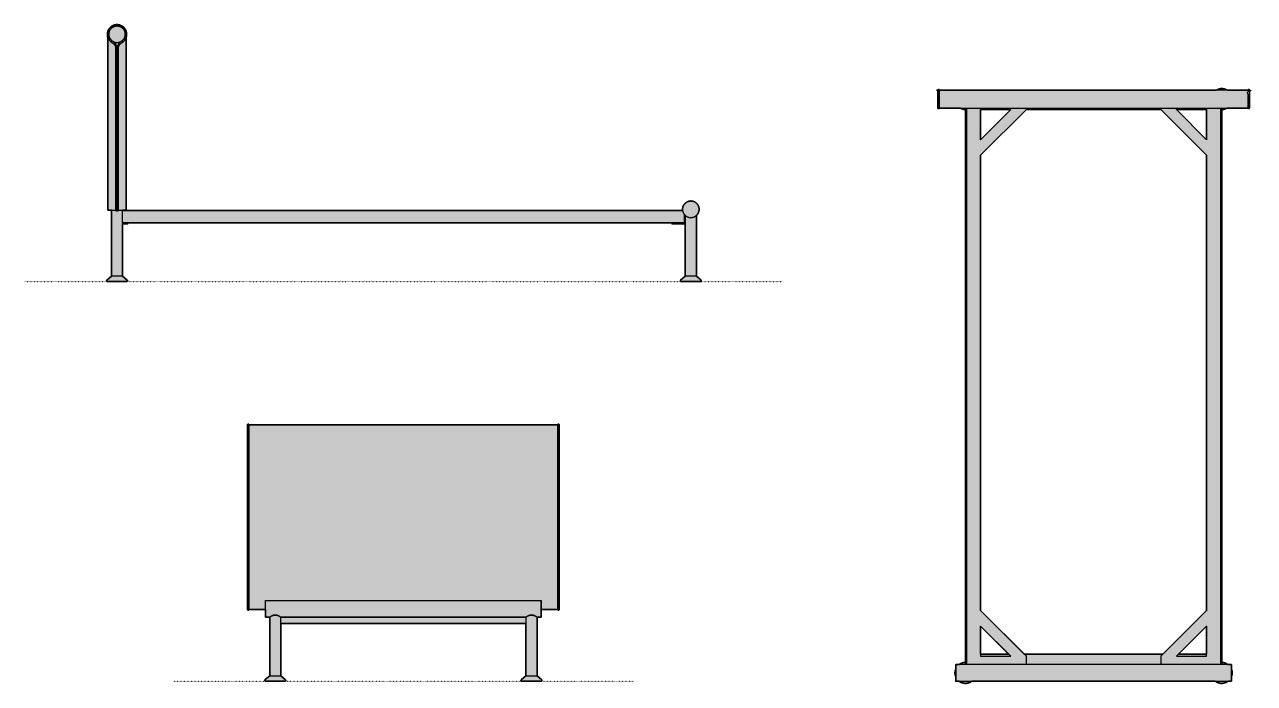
# Model space of a CAD drawing. Header units: millimetres. Extents: x 0 to 4454, y -1455 to 931.
import ezdxf

# ---------------------------------------------------------------- set-up
doc = ezdxf.new("R2010")
doc.units = ezdxf.units.MM
doc.linetypes.add('Dots', pattern=[1, 0, -1])
doc.layers.add('Blocks', color=7, linetype='Continuous')
doc.layers.add('Blocks$Fill', color=7, linetype='Continuous', true_color=0xffffff)
for name, color, linetype, lineweight, true_color in [('Blocks$Inner', 7, 'Continuous', 25, 0x007f00), ('Blocks$Outline', 7, 'Continuous', 35, 0xff3f3f), ('Groud', 7, 'Dots', 25, 0x243775)]:
    doc.layers.add(name, color=color, linetype=linetype, lineweight=lineweight, true_color=true_color)

# ---------------------------------------------------------------- blocks, each defined once
blk = doc.blocks.new('Tomoto bed 90x200 Top')
at = {"layer": 'Blocks$Fill'}
h = blk.add_hatch(color=256, dxfattribs=at)
h.paths.add_polyline_path([(1133.1, 1342), (1130.8, 1343.2), (1129.7, 1343.8), (1128.5, 1344.3), (1127.3, 1344.8), (1126, 1345.2), (1124.8, 1345.6), (1123.5, 1346), (1122.3, 1346.3), (1121, 1346.6), (1119.7, 1346.8), (1118.4, 1347), (1117.1, 1347.1), (1115.8, 1347.2), (1114.5, 1347.2), (1113.2, 1347.2), (1111.9, 1347.2), (1110.6, 1347.1), (1109.3, 1347), (1108, 1346.8), (1106.7, 1346.6), (1105.4, 1346.3), (1104.2, 1346), (1102.9, 1345.6), (1101.7, 1345.2), (1100.5, 1344.8), (1099.2, 1344.3), (1098, 1343.8), (1096.9, 1343.2), (1095.7, 1342.6), (1094.6, 1342), (90.8, 1342), (90.8, 1342.1), (90.8, 1342.2), (90.8, 1342.3), (90.7, 1342.3), (90.7, 1342.4), (90.7, 1342.5), (90.6, 1342.6), (90.6, 1342.7), (90.6, 1342.7), (90.5, 1342.8), (90.5, 1342.9), (90.4, 1342.9), (90.4, 1343), (90.3, 1343.1), (90.3, 1343.1), (90.2, 1343.2), (90.1, 1343.3), (90.1, 1343.3), (90, 1343.4), (89.9, 1343.4), (89.9, 1343.5), (89.8, 1343.6), (89.7, 1343.6), (89.7, 1343.6), (89.6, 1343.7), (89.5, 1343.7), (89.4, 1343.8), (89.4, 1343.8), (89.3, 1343.8), (89.2, 1343.9), (89.1, 1343.9), (89, 1343.9), (88.9, 1343.9), (88.9, 1344), (88.8, 1344), (88.7, 1344), (88.6, 1344), (88.5, 1344), (88.4, 1344), (88.3, 1344), (88.3, 1344), (88.2, 1344), (88.1, 1344), (88, 1344), (87.9, 1344), (87.8, 1343.9), (87.7, 1343.9), (87.7, 1343.9), (87.6, 1343.9), (87.5, 1343.8), (87.4, 1343.8), (87.3, 1343.8), (87.3, 1343.7), (87.2, 1343.7), (87.1, 1343.7), (87, 1343.6), (87, 1343.6), (86.9, 1343.5), (86.8, 1343.5), (86.8, 1343.4), (86.7, 1343.3), (86.6, 1343.3), (86.6, 1343.2), (86.5, 1343.2), (86.5, 1343.1), (86.4, 1343), (86.3, 1343), (86.3, 1342.9), (86.3, 1342.8), (86.2, 1342.7), (86.2, 1342.7), (86.1, 1342.6), (86.1, 1342.5), (86.1, 1342.4), (86, 1342.3), (86, 1342.3), (86, 1342.2), (86, 1342.1), (85.9, 1342), (85.9, 1341.9), (85.9, 1341.8), (85.9, 1341.8), (85.9, 1341.7), (85.9, 1341.6), (85.9, 1341.5), (85.9, 1341.5), (85.9, 1276.9), (85.9, 1276.8), (85.9, 1276.7), (85.9, 1276.7), (85.9, 1276.6), (85.9, 1276.5), (86, 1276.4), (86, 1276.3), (86, 1276.2), (86, 1276.2), (86.1, 1276.1), (86.1, 1276), (86.1, 1275.9), (86.2, 1275.8), (86.2, 1275.8), (86.3, 1275.7), (86.3, 1275.6), (86.3, 1275.5), (86.4, 1275.5), (86.5, 1275.4), (86.5, 1275.3), (86.6, 1275.3), (86.6, 1275.2), (86.7, 1275.2), (86.8, 1275.1), (86.8, 1275), (86.9, 1275), (87, 1274.9), (87, 1274.9), (87.1, 1274.8), (87.2, 1274.8), (87.3, 1274.8), (87.3, 1274.7), (87.4, 1274.7), (87.5, 1274.7), (87.6, 1274.6), (87.7, 1274.6), (87.7, 1274.6), (87.8, 1274.6), (87.9, 1274.5), (88, 1274.5), (88.1, 1274.5), (88.2, 1274.5), (88.3, 1274.5), (88.3, 1274.5), (88.4, 1274.5), (88.5, 1274.5), (88.6, 1274.5), (88.7, 1274.5), (88.8, 1274.5), (88.9, 1274.5), (88.9, 1274.6), (89, 1274.6), (89.1, 1274.6), (89.2, 1274.6), (89.3, 1274.7), (89.4, 1274.7), (89.4, 1274.7), (89.5, 1274.8), (89.6, 1274.8), (89.7, 1274.9), (89.7, 1274.9), (89.8, 1274.9), (89.9, 1275), (89.9, 1275.1), (90, 1275.1), (90.1, 1275.2), (90.1, 1275.2), (90.2, 1275.3), (90.3, 1275.4), (90.3, 1275.4), (90.4, 1275.5), (90.4, 1275.6), (90.5, 1275.6), (90.5, 1275.7), (90.6, 1275.8), (90.6, 1275.8), (90.6, 1275.9), (90.7, 1276), (90.7, 1276.1), (90.7, 1276.2), (90.8, 1276.2), (90.8, 1276.3), (90.8, 1276.4), (90.8, 1276.5), (166.6, 1276.5), (168.8, 1275.3), (170, 1274.7), (171.1, 1274.2), (172.3, 1273.8), (173.5, 1273.3), (174.7, 1272.9), (175.9, 1272.6), (177.1, 1272.3), (178.3, 1272), (179.6, 1271.8), (180.8, 1271.6), (182.1, 1271.4), (183.3, 1271.3), (184.6, 1271.3), (185.9, 1271.3), (185.9, -730.7), (183.2, -730.8), (181.9, -731), (180.6, -731.1), (179.3, -731.3), (178, -731.6), (176.7, -731.9), (175.4, -732.2), (174.1, -732.6), (172.9, -733), (171.7, -733.5), (170.4, -734), (169.2, -734.6), (168.1, -735.2), (166.9, -735.8), (165.8, -736.5), (164.7, -737.2), (163.6, -738), (162.5, -738.7), (150.8, -738.7), (150.8, -754), (149.9, -756.4), (149.5, -757.7), (149.1, -758.9), (148.8, -760.2), (148.5, -761.5), (148.3, -762.8), (148.1, -764.1), (148, -765.4), (147.9, -766.8), (147.8, -768.1), (147.8, -769.4), (147.9, -770.7), (148, -772.1), (148.1, -773.4), (148.3, -774.7), (148.5, -776), (148.8, -777.3), (149.1, -778.6), (149.5, -779.8), (149.9, -781.1), (150.4, -782.3), (150.8, -783.5), (150.8, -798.7), (162.5, -798.7), (164.7, -800.3), (165.8, -801), (166.9, -801.7), (168.1, -802.3), (169.2, -802.9), (170.4, -803.5), (171.7, -804), (172.9, -804.5), (174.1, -804.9), (175.4, -805.3), (176.7, -805.6), (178, -805.9), (179.3, -806.2), (180.6, -806.4), (181.9, -806.5), (183.2, -806.7), (184.5, -806.7), (185.8, -806.7), (187.2, -806.7), (188.5, -806.7), (189.8, -806.5), (191.1, -806.4), (192.4, -806.2), (193.7, -805.9), (195, -805.6), (196.3, -805.3), (197.5, -804.9), (198.8, -804.5), (200, -804), (201.2, -803.5), (202.4, -802.9), (203.6, -802.3), (204.8, -801.7), (205.9, -801), (207, -800.3), (208.1, -799.5), (209, -798.7), (1090.6, -798.7), (1092.7, -800.3), (1093.8, -801), (1095, -801.7), (1096.1, -802.3), (1097.3, -802.9), (1098.5, -803.5), (1099.7, -804), (1100.9, -804.5), (1102.2, -804.9), (1103.5, -805.3), (1104.7, -805.6), (1106, -805.9), (1107.3, -806.2), (1108.6, -806.4), (1109.9, -806.5), (1111.2, -806.7), (1112.6, -806.7), (1113.9, -806.7), (1115.2, -806.7), (1116.5, -806.7), (1117.8, -806.5), (1119.2, -806.4), (1120.5, -806.2), (1121.8, -805.9), (1123.1, -805.6), (1124.3, -805.3), (1125.6, -804.9), (1126.8, -804.5), (1128.1, -804), (1129.3, -803.5), (1130.5, -802.9), (1131.7, -802.3), (1132.8, -801.7), (1134, -801), (1135.1, -800.3), (1136.2, -799.5), (1137.2, -798.7), (1148.9, -798.7), (1148.9, -783.5), (1149.8, -781.1), (1150.2, -779.8), (1150.6, -778.6), (1150.9, -777.3), (1151.2, -776), (1151.4, -774.7), (1151.6, -773.4), (1151.7, -772.1), (1151.8, -770.7), (1151.9, -769.4), (1151.9, -768.1), (1151.8, -766.8), (1151.7, -765.4), (1151.6, -764.1), (1151.4, -762.8), (1151.2, -761.5), (1150.9, -760.2), (1150.6, -758.9), (1150.2, -757.7), (1149.8, -756.4), (1149.4, -755.2), (1148.9, -754), (1148.9, -738.7), (1137.2, -738.7), (1135.1, -737.2), (1134, -736.5), (1132.8, -735.8), (1131.7, -735.2), (1130.5, -734.6), (1129.3, -734), (1128.1, -733.5), (1126.8, -733), (1125.6, -732.6), (1124.3, -732.2), (1123, -731.9), (1121.8, -731.6), (1120.5, -731.3), (1119.2, -731.1), (1117.8, -731), (1116.5, -730.8), (1115.2, -730.8), (1113.9, -730.7), (1113.9, 1271.3), (1116.4, 1271.3), (1117.7, 1271.4), (1118.9, 1271.6), (1120.2, 1271.8), (1121.4, 1272), (1122.6, 1272.3), (1123.9, 1272.6), (1125.1, 1272.9), (1126.3, 1273.3), (1127.4, 1273.8), (1128.6, 1274.2), (1129.8, 1274.7), (1130.9, 1275.3), (1132, 1275.9), (1133.1, 1276.5), (1208.9, 1276.5), (1208.9, 1276.4), (1208.9, 1276.3), (1209, 1276.2), (1209, 1276.2), (1209, 1276.1), (1209.1, 1276), (1209.1, 1275.9), (1209.1, 1275.8), (1209.2, 1275.8), (1209.2, 1275.7), (1209.3, 1275.6), (1209.3, 1275.6), (1209.4, 1275.5), (1209.4, 1275.4), (1209.5, 1275.4), (1209.5, 1275.3), (1209.6, 1275.2), (1209.7, 1275.2), (1209.7, 1275.1), (1209.8, 1275.1), (1209.9, 1275), (1209.9, 1274.9), (1210, 1274.9), (1210.1, 1274.9), (1210.1, 1274.8), (1210.2, 1274.8), (1210.3, 1274.7), (1210.4, 1274.7), (1210.5, 1274.7), (1210.5, 1274.6), (1210.6, 1274.6), (1210.7, 1274.6), (1210.8, 1274.6), (1210.9, 1274.5), (1211, 1274.5), (1211, 1274.5), (1211.1, 1274.5), (1211.2, 1274.5), (1211.3, 1274.5), (1211.4, 1274.5), (1211.5, 1274.5), (1211.6, 1274.5), (1211.6, 1274.5), (1211.7, 1274.5), (1211.8, 1274.5), (1211.9, 1274.6), (1212, 1274.6), (1212.1, 1274.6), (1212.2, 1274.6), (1212.2, 1274.7), (1212.3, 1274.7), (1212.4, 1274.7), (1212.5, 1274.8), (1212.5, 1274.8), (1212.6, 1274.8), (1212.7, 1274.9), (1212.8, 1274.9), (1212.8, 1275), (1212.9, 1275), (1213, 1275.1), (1213, 1275.2), (1213.1, 1275.2), (1213.2, 1275.3), (1213.2, 1275.3), (1213.3, 1275.4), (1213.3, 1275.5), (1213.4, 1275.5), (1213.4, 1275.6), (1213.5, 1275.7), (1213.5, 1275.8), (1213.6, 1275.8), (1213.6, 1275.9), (1213.6, 1276), (1213.7, 1276.1), (1213.7, 1276.2), (1213.7, 1276.2), (1213.8, 1276.3), (1213.8, 1276.4), (1213.8, 1276.5), (1213.8, 1276.6), (1213.8, 1276.7), (1213.8, 1276.7), (1213.8, 1276.8), (1213.9, 1276.9), (1213.9, 1277), (1213.9, 1341.6), (1213.8, 1341.7), (1213.8, 1341.8), (1213.8, 1341.8), (1213.8, 1341.9), (1213.8, 1342), (1213.8, 1342.1), (1213.8, 1342.2), (1213.7, 1342.3), (1213.7, 1342.3), (1213.7, 1342.4), (1213.6, 1342.5), (1213.6, 1342.6), (1213.6, 1342.7), (1213.5, 1342.7), (1213.5, 1342.8), (1213.4, 1342.9), (1213.4, 1343), (1213.3, 1343), (1213.3, 1343.1), (1213.2, 1343.2), (1213.2, 1343.2), (1213.1, 1343.3), (1213, 1343.3), (1213, 1343.4), (1212.9, 1343.5), (1212.8, 1343.5), (1212.8, 1343.6), (1212.7, 1343.6), (1212.6, 1343.7), (1212.6, 1343.7), (1212.5, 1343.7), (1212.4, 1343.8), (1212.3, 1343.8), (1212.2, 1343.8), (1212.2, 1343.9), (1212.1, 1343.9), (1212, 1343.9), (1211.9, 1343.9), (1211.8, 1344), (1211.7, 1344), (1211.6, 1344), (1211.6, 1344), (1211.5, 1344), (1211.4, 1344), (1211.3, 1344), (1211.2, 1344), (1211.1, 1344), (1211, 1344), (1211, 1344), (1210.9, 1344), (1210.8, 1343.9), (1210.7, 1343.9), (1210.6, 1343.9), (1210.5, 1343.9), (1210.5, 1343.8), (1210.4, 1343.8), (1210.3, 1343.8), (1210.2, 1343.7), (1210.1, 1343.7), (1210.1, 1343.6), (1210, 1343.6), (1209.9, 1343.6), (1209.9, 1343.5), (1209.8, 1343.4), (1209.7, 1343.4), (1209.7, 1343.3), (1209.6, 1343.3), (1209.5, 1343.2), (1209.5, 1343.1), (1209.4, 1343.1), (1209.4, 1343), (1209.3, 1342.9), (1209.3, 1342.9), (1209.2, 1342.8), (1209.2, 1342.7), (1209.1, 1342.6), (1209.1, 1342.6), (1209.1, 1342.5), (1209, 1342.4), (1209, 1342.3), (1209, 1342.3), (1208.9, 1342.2), (1208.9, 1342)], flags=0)
h.paths.add_polyline_path([(957.7, -700.7), (1058.9, -599.6), (1058.9, -700.7)], flags=0)
h.paths.add_polyline_path([(240.9, -700.7), (240.9, -599.6), (342, -700.7)], flags=0)
h.paths.add_polyline_path([(240.9, 1271.3), (350, 1271.3), (240.9, 1162.1)], flags=0)
h.paths.add_polyline_path([(1058.9, 1162.1), (949.7, 1271.3), (1058.9, 1271.3)], flags=0)
h.paths.add_polyline_path([(893.1, 1271.3), (1058.9, 1105.5), (1058.9, -543), (901.1, -700.7), (398.6, -700.7), (240.9, -543), (240.9, 1105.5), (406.6, 1271.3)], flags=0)
at = {"layer": 'Blocks$Inner'}
for p, q in [((185.9, 1276.5), (185.9, -738.7)), ((189.9, 1276.5), (189.9, -738.7)), ((406.6, 1271.3), (893.1, 1271.3)), ((1109.9, 1276.5), (1109.9, -738.7)), ((1113.9, 1276.5), (1113.9, -738.7)), ((240.9, -700.7), (342, -700.7)), ((398.6, -700.7), (901.1, -700.7)), ((1058.9, -700.7), (957.7, -700.7))]:
    blk.add_line(p, q, dxfattribs=at)
for points in [[(1133.1, 1342), (1132, 1342.6), (1130.8, 1343.2), (1129.7, 1343.8), (1128.5, 1344.3), (1127.3, 1344.8), (1126, 1345.2), (1124.8, 1345.6), (1123.5, 1346), (1122.3, 1346.3), (1121, 1346.6), (1119.7, 1346.8), (1118.4, 1347), (1117.1, 1347.1), (1115.8, 1347.2), (1114.5, 1347.2), (1113.2, 1347.2), (1111.9, 1347.2), (1110.6, 1347.1), (1109.3, 1347), (1108, 1346.8), (1106.7, 1346.6), (1105.4, 1346.3), (1104.2, 1346), (1102.9, 1345.6), (1101.7, 1345.2), (1100.5, 1344.8), (1099.2, 1344.3), (1098, 1343.8), (1096.9, 1343.2), (1095.7, 1342.6), (1094.6, 1342)], [(185.9, 1271.3), (184.6, 1271.3), (183.3, 1271.3), (182.1, 1271.4), (180.8, 1271.6), (179.6, 1271.8), (178.3, 1272), (177.1, 1272.3), (175.9, 1272.6), (174.7, 1272.9), (173.5, 1273.3), (172.3, 1273.8), (171.1, 1274.2), (170, 1274.7), (168.8, 1275.3), (167.7, 1275.9), (166.6, 1276.5)], [(406.6, -738.7), (406.6, -708.7), (240.9, -543), (240.9, 1105.5), (406.6, 1271.3), (406.6, 1276.5)], [(893.1, 1276.5), (893.1, 1271.3), (1058.9, 1105.5), (1058.9, -543), (893.1, -708.7), (893.1, -738.7)], [(1133.1, 1276.5), (1132, 1275.9), (1130.9, 1275.3), (1129.8, 1274.7), (1128.6, 1274.2), (1127.4, 1273.8), (1126.3, 1273.3), (1125.1, 1272.9), (1123.9, 1272.6), (1122.6, 1272.3), (1121.4, 1272), (1120.2, 1271.8), (1118.9, 1271.6), (1117.7, 1271.4), (1116.4, 1271.3), (1115.1, 1271.3), (1113.9, 1271.3)], [(150.8, -754), (150.4, -755.2), (149.9, -756.4), (149.5, -757.7), (149.1, -758.9), (148.8, -760.2), (148.5, -761.5), (148.3, -762.8), (148.1, -764.1), (148, -765.4), (147.9, -766.8), (147.8, -768.1), (147.8, -769.4), (147.9, -770.7), (148, -772.1), (148.1, -773.4), (148.3, -774.7), (148.5, -776), (148.8, -777.3), (149.1, -778.6), (149.5, -779.8), (149.9, -781.1), (150.4, -782.3), (150.8, -783.5)], [(162.5, -738.7), (163.6, -738), (164.7, -737.2), (165.8, -736.5), (166.9, -735.8), (168.1, -735.2), (169.2, -734.6), (170.4, -734), (171.7, -733.5), (172.9, -733), (174.1, -732.6), (175.4, -732.2), (176.7, -731.9), (178, -731.6), (179.3, -731.3), (180.6, -731.1), (181.9, -731), (183.2, -730.8), (184.5, -730.8), (185.9, -730.7)], [(1113.9, -730.7), (1115.2, -730.8), (1116.5, -730.8), (1117.8, -731), (1119.2, -731.1), (1120.5, -731.3), (1121.8, -731.6), (1123, -731.9), (1124.3, -732.2), (1125.6, -732.6), (1126.8, -733), (1128.1, -733.5), (1129.3, -734), (1130.5, -734.6), (1131.7, -735.2), (1132.8, -735.8), (1134, -736.5), (1135.1, -737.2), (1136.2, -738), (1137.2, -738.7)], [(1148.9, -783.5), (1149.4, -782.3), (1149.8, -781.1), (1150.2, -779.8), (1150.6, -778.6), (1150.9, -777.3), (1151.2, -776), (1151.4, -774.7), (1151.6, -773.4), (1151.7, -772.1), (1151.8, -770.7), (1151.9, -769.4), (1151.9, -768.1), (1151.8, -766.8), (1151.7, -765.4), (1151.6, -764.1), (1151.4, -762.8), (1151.2, -761.5), (1150.9, -760.2), (1150.6, -758.9), (1150.2, -757.7), (1149.8, -756.4), (1149.4, -755.2), (1148.9, -754)], [(162.5, -798.7), (163.6, -799.5), (164.7, -800.3), (165.8, -801), (166.9, -801.7), (168.1, -802.3), (169.2, -802.9), (170.4, -803.5), (171.7, -804), (172.9, -804.5), (174.1, -804.9), (175.4, -805.3), (176.7, -805.6), (178, -805.9), (179.3, -806.2), (180.6, -806.4), (181.9, -806.5), (183.2, -806.7), (184.5, -806.7), (185.8, -806.7), (187.2, -806.7), (188.5, -806.7), (189.8, -806.5), (191.1, -806.4), (192.4, -806.2), (193.7, -805.9), (195, -805.6), (196.3, -805.3), (197.5, -804.9), (198.8, -804.5), (200, -804), (201.2, -803.5), (202.4, -802.9), (203.6, -802.3), (204.8, -801.7), (205.9, -801), (207, -800.3), (208.1, -799.5), (209, -798.7)], [(1090.6, -798.7), (1091.6, -799.5), (1092.7, -800.3), (1093.8, -801), (1095, -801.7), (1096.1, -802.3), (1097.3, -802.9), (1098.5, -803.5), (1099.7, -804), (1100.9, -804.5), (1102.2, -804.9), (1103.5, -805.3), (1104.7, -805.6), (1106, -805.9), (1107.3, -806.2), (1108.6, -806.4), (1109.9, -806.5), (1111.2, -806.7), (1112.6, -806.7), (1113.9, -806.7), (1115.2, -806.7), (1116.5, -806.7), (1117.8, -806.5), (1119.2, -806.4), (1120.5, -806.2), (1121.8, -805.9), (1123.1, -805.6), (1124.3, -805.3), (1125.6, -804.9), (1126.8, -804.5), (1128.1, -804), (1129.3, -803.5), (1130.5, -802.9), (1131.7, -802.3), (1132.8, -801.7), (1134, -801), (1135.1, -800.3), (1136.2, -799.5), (1137.2, -798.7)]]:
    blk.add_lwpolyline(points, dxfattribs=at)
for points in [[(240.9, 1162.1), (240.9, 1271.3), (350, 1271.3)], [(1058.9, 1162.1), (1058.9, 1271.3), (949.7, 1271.3)], [(240.9, -599.6), (240.9, -708.7), (350, -708.7)], [(949.7, -708.7), (1058.9, -708.7), (1058.9, -599.6)], [(1148.9, -798.7), (1148.9, -738.7), (150.8, -738.7), (150.8, -798.7)]]:
    blk.add_lwpolyline(points, close=True, dxfattribs=at)
blk.add_open_spline([(90.8, 1342), (90.8, 1342), (90.8, 1276.5), (90.8, 1276.4), (90.8, 1276.3), (90.8, 1276.2), (90.7, 1276.2), (90.7, 1276.1), (90.7, 1276), (90.6, 1275.9), (90.6, 1275.8), (90.6, 1275.8), (90.5, 1275.7), (90.5, 1275.6), (90.4, 1275.6), (90.4, 1275.5), (90.3, 1275.4), (90.3, 1275.4), (90.2, 1275.3), (90.1, 1275.2), (90.1, 1275.2), (90, 1275.1), (89.9, 1275.1), (89.9, 1275), (89.8, 1274.9), (89.7, 1274.9), (89.7, 1274.9), (89.6, 1274.8), (89.5, 1274.8), (89.4, 1274.7), (89.4, 1274.7), (89.3, 1274.7), (89.2, 1274.6), (89.1, 1274.6), (89, 1274.6), (88.9, 1274.6), (88.9, 1274.5), (88.8, 1274.5), (88.7, 1274.5), (88.6, 1274.5), (88.5, 1274.5), (88.4, 1274.5), (88.3, 1274.5), (88.3, 1274.5), (88.2, 1274.5), (88.1, 1274.5), (88, 1274.5), (87.9, 1274.5), (87.8, 1274.6), (87.7, 1274.6), (87.7, 1274.6), (87.6, 1274.6), (87.5, 1274.7), (87.4, 1274.7), (87.3, 1274.7), (87.3, 1274.8), (87.2, 1274.8), (87.1, 1274.8), (87, 1274.9), (87, 1274.9), (86.9, 1275), (86.8, 1275), (86.8, 1275.1), (86.7, 1275.2), (86.6, 1275.2), (86.6, 1275.3), (86.5, 1275.3), (86.5, 1275.4), (86.4, 1275.5), (86.3, 1275.5), (86.3, 1275.6), (86.3, 1275.7), (86.2, 1275.8), (86.2, 1275.8), (86.1, 1275.9), (86.1, 1276), (86.1, 1276.1), (86, 1276.2), (86, 1276.2), (86, 1276.3), (86, 1276.4), (85.9, 1276.5), (85.9, 1276.6), (85.9, 1276.7), (85.9, 1276.7), (85.9, 1276.8), (85.9, 1276.9), (85.9, 1277), (85.9, 1341.5), (85.9, 1341.5), (85.9, 1341.6), (85.9, 1341.7), (85.9, 1341.8), (85.9, 1341.8), (85.9, 1341.9), (85.9, 1342), (86, 1342.1), (86, 1342.2), (86, 1342.3), (86, 1342.3), (86.1, 1342.4), (86.1, 1342.5), (86.1, 1342.6), (86.2, 1342.7), (86.2, 1342.7), (86.3, 1342.8), (86.3, 1342.9), (86.3, 1343), (86.4, 1343), (86.5, 1343.1), (86.5, 1343.2), (86.6, 1343.2), (86.6, 1343.3), (86.7, 1343.3), (86.8, 1343.4), (86.8, 1343.5), (86.9, 1343.5), (87, 1343.6), (87, 1343.6), (87.1, 1343.7), (87.2, 1343.7), (87.3, 1343.7), (87.3, 1343.8), (87.4, 1343.8), (87.5, 1343.8), (87.6, 1343.9), (87.7, 1343.9), (87.7, 1343.9), (87.8, 1343.9), (87.9, 1344), (88, 1344), (88.1, 1344), (88.2, 1344), (88.3, 1344), (88.3, 1344), (88.4, 1344), (88.5, 1344), (88.6, 1344), (88.7, 1344), (88.8, 1344), (88.9, 1344), (88.9, 1343.9), (89, 1343.9), (89.1, 1343.9), (89.2, 1343.9), (89.3, 1343.8), (89.4, 1343.8), (89.4, 1343.8), (89.5, 1343.7), (89.6, 1343.7), (89.7, 1343.6), (89.7, 1343.6), (89.8, 1343.6), (89.9, 1343.5), (89.9, 1343.4), (90, 1343.4), (90.1, 1343.3), (90.1, 1343.3), (90.2, 1343.2), (90.3, 1343.1), (90.3, 1343.1), (90.4, 1343), (90.4, 1342.9), (90.5, 1342.9), (90.5, 1342.8), (90.6, 1342.7), (90.6, 1342.7), (90.6, 1342.6), (90.7, 1342.5), (90.7, 1342.4), (90.7, 1342.3), (90.8, 1342.3), (90.8, 1342.2), (90.8, 1342.1), (90.8, 1342), (1208.9, 1342), (1208.9, 1276.5), (1208.9, 1276.4), (1208.9, 1276.3), (1209, 1276.2), (1209, 1276.2), (1209, 1276.1), (1209.1, 1276), (1209.1, 1275.9), (1209.1, 1275.8), (1209.2, 1275.8), (1209.2, 1275.7), (1209.3, 1275.6), (1209.3, 1275.6), (1209.4, 1275.5), (1209.4, 1275.4), (1209.5, 1275.4), (1209.5, 1275.3), (1209.6, 1275.2), (1209.7, 1275.2), (1209.7, 1275.1), (1209.8, 1275.1), (1209.9, 1275), (1209.9, 1274.9), (1210, 1274.9), (1210.1, 1274.9), (1210.1, 1274.8), (1210.2, 1274.8), (1210.3, 1274.7), (1210.4, 1274.7), (1210.5, 1274.7), (1210.5, 1274.6), (1210.6, 1274.6), (1210.7, 1274.6), (1210.8, 1274.6), (1210.9, 1274.5), (1211, 1274.5), (1211, 1274.5), (1211.1, 1274.5), (1211.2, 1274.5), (1211.3, 1274.5), (1211.4, 1274.5), (1211.5, 1274.5), (1211.6, 1274.5), (1211.6, 1274.5), (1211.7, 1274.5), (1211.8, 1274.5), (1211.9, 1274.6), (1212, 1274.6), (1212.1, 1274.6), (1212.2, 1274.6), (1212.2, 1274.7), (1212.3, 1274.7), (1212.4, 1274.7), (1212.5, 1274.8), (1212.5, 1274.8), (1212.6, 1274.8), (1212.7, 1274.9), (1212.8, 1274.9), (1212.8, 1275), (1212.9, 1275), (1213, 1275.1), (1213, 1275.2), (1213.1, 1275.2), (1213.2, 1275.3), (1213.2, 1275.3), (1213.3, 1275.4), (1213.3, 1275.5), (1213.4, 1275.5), (1213.4, 1275.6), (1213.5, 1275.7), (1213.5, 1275.8), (1213.6, 1275.8), (1213.6, 1275.9), (1213.6, 1276), (1213.7, 1276.1), (1213.7, 1276.2), (1213.7, 1276.2), (1213.8, 1276.3), (1213.8, 1276.4), (1213.8, 1276.5), (1213.8, 1276.6), (1213.8, 1276.7), (1213.8, 1276.7), (1213.8, 1276.8), (1213.9, 1276.9), (1213.9, 1277), (1213.9, 1341.5), (1213.9, 1341.6), (1213.8, 1341.7), (1213.8, 1341.8), (1213.8, 1341.8), (1213.8, 1341.9), (1213.8, 1342), (1213.8, 1342.1), (1213.8, 1342.2), (1213.7, 1342.3), (1213.7, 1342.3), (1213.7, 1342.4), (1213.6, 1342.5), (1213.6, 1342.6), (1213.6, 1342.7), (1213.5, 1342.7), (1213.5, 1342.8), (1213.4, 1342.9), (1213.4, 1343), (1213.3, 1343), (1213.3, 1343.1), (1213.2, 1343.2), (1213.2, 1343.2), (1213.1, 1343.3), (1213, 1343.3), (1213, 1343.4), (1212.9, 1343.5), (1212.8, 1343.5), (1212.8, 1343.6), (1212.7, 1343.6), (1212.6, 1343.7), (1212.6, 1343.7), (1212.5, 1343.7), (1212.4, 1343.8), (1212.3, 1343.8), (1212.2, 1343.8), (1212.2, 1343.9), (1212.1, 1343.9), (1212, 1343.9), (1211.9, 1343.9), (1211.8, 1344), (1211.7, 1344), (1211.6, 1344), (1211.6, 1344), (1211.5, 1344), (1211.4, 1344), (1211.3, 1344), (1211.2, 1344), (1211.1, 1344), (1211, 1344), (1211, 1344), (1210.9, 1344), (1210.8, 1343.9), (1210.7, 1343.9), (1210.6, 1343.9), (1210.5, 1343.9), (1210.5, 1343.8), (1210.4, 1343.8), (1210.3, 1343.8), (1210.2, 1343.7), (1210.1, 1343.7), (1210.1, 1343.6), (1210, 1343.6), (1209.9, 1343.6), (1209.9, 1343.5), (1209.8, 1343.4), (1209.7, 1343.4), (1209.7, 1343.3), (1209.6, 1343.3), (1209.5, 1343.2), (1209.5, 1343.1), (1209.4, 1343.1), (1209.4, 1343), (1209.3, 1342.9), (1209.3, 1342.9), (1209.2, 1342.8), (1209.2, 1342.7), (1209.1, 1342.6), (1209.1, 1342.6), (1209.1, 1342.5), (1209, 1342.4), (1209, 1342.3), (1209, 1342.3), (1208.9, 1342.2), (1208.9, 1342.1), (1208.9, 1342)], degree=1, knots=[0, 0, 0.0018, 65.501208, 65.588079, 65.674557, 65.761035, 65.847513, 65.933991, 66.02047, 66.106948, 66.193426, 66.279904, 66.366382, 66.45286, 66.539339, 66.625817, 66.712295, 66.798773, 66.885251, 66.971729, 67.058207, 67.144686, 67.231164, 67.317642, 67.40412, 67.490598, 67.577076, 67.663555, 67.750033, 67.836511, 67.922989, 68.009467, 68.095945, 68.182424, 68.268902, 68.35538, 68.441858, 68.528336, 68.614814, 68.701293, 68.787771, 68.874249, 68.960727, 69.047205, 69.133683, 69.220162, 69.30664, 69.393118, 69.479596, 69.566074, 69.652552, 69.739031, 69.825509, 69.911987, 69.998465, 70.084943, 70.171421, 70.2579, 70.344378, 70.430856, 70.517334, 70.603812, 70.69029, 70.776769, 70.863247, 70.949725, 71.036203, 71.122681, 71.209159, 71.295638, 71.382116, 71.468594, 71.555072, 71.64155, 71.728028, 71.814506, 71.900985, 71.987463, 72.073941, 72.160419, 72.246897, 72.333375, 72.419854, 72.506332, 72.59281, 72.679288, 72.765766, 72.852383, 137.343006, 137.353114, 137.440188, 137.52666, 137.613132, 137.699604, 137.786076, 137.872548, 137.95902, 138.045492, 138.131964, 138.218436, 138.304907, 138.391379, 138.477851, 138.564323, 138.650795, 138.737267, 138.823739, 138.910211, 138.996683, 139.083155, 139.169627, 139.256099, 139.342571, 139.429043, 139.515515, 139.601987, 139.688459, 139.774931, 139.861403, 139.947875, 140.034347, 140.120819, 140.207291, 140.293763, 140.380235, 140.466707, 140.553179, 140.639651, 140.726123, 140.812595, 140.899067, 140.985539, 141.072011, 141.158483, 141.244955, 141.331427, 141.417899, 141.504371, 141.590843, 141.677315, 141.763787, 141.850259, 141.936731, 142.023203, 142.109675, 142.196147, 142.282619, 142.369091, 142.455563, 142.542035, 142.628507, 142.714979, 142.801451, 142.887923, 142.974395, 143.060867, 143.147339, 143.233811, 143.320283, 143.406755, 143.493227, 143.579699, 143.666171, 143.752643, 143.839115, 143.925587, 144.012059, 144.09853, 144.185002, 144.271474, 144.357946, 144.444418, 144.53089, 144.617362, 144.704086, 1262.777543, 1328.288249, 1328.375035, 1328.461513, 1328.547991, 1328.634469, 1328.720948, 1328.807426, 1328.893904, 1328.980382, 1329.06686, 1329.153338, 1329.239817, 1329.326295, 1329.412773, 1329.499251, 1329.585729, 1329.672207, 1329.758686, 1329.845164, 1329.931642, 1330.01812, 1330.104598, 1330.191076, 1330.277555, 1330.364033, 1330.450511, 1330.536989, 1330.623467, 1330.709945, 1330.796424, 1330.882902, 1330.96938, 1331.055858, 1331.142336, 1331.228814, 1331.315293, 1331.401771, 1331.488249, 1331.574727, 1331.661205, 1331.747683, 1331.834162, 1331.92064, 1332.007118, 1332.093596, 1332.180074, 1332.266552, 1332.353031, 1332.439509, 1332.525987, 1332.612465, 1332.698943, 1332.785421, 1332.8719, 1332.958378, 1333.044856, 1333.131334, 1333.217812, 1333.30429, 1333.390769, 1333.477247, 1333.563725, 1333.650203, 1333.736681, 1333.823159, 1333.909638, 1333.996116, 1334.082594, 1334.169072, 1334.25555, 1334.342028, 1334.428507, 1334.514985, 1334.601463, 1334.687941, 1334.774419, 1334.860897, 1334.947376, 1335.033854, 1335.120332, 1335.20681, 1335.293288, 1335.379766, 1335.466245, 1335.552723, 1335.63934, 1400.140556, 1400.226995, 1400.313442, 1400.39989, 1400.486337, 1400.572785, 1400.659232, 1400.745679, 1400.832127, 1400.918574, 1401.005022, 1401.091469, 1401.177916, 1401.264364, 1401.350811, 1401.437259, 1401.523706, 1401.610153, 1401.696601, 1401.783048, 1401.869496, 1401.955943, 1402.04239, 1402.128838, 1402.215285, 1402.301733, 1402.38818, 1402.474628, 1402.561075, 1402.647522, 1402.73397, 1402.820417, 1402.906865, 1402.993312, 1403.079759, 1403.166207, 1403.252654, 1403.339102, 1403.425549, 1403.511996, 1403.598444, 1403.684891, 1403.771339, 1403.857786, 1403.944233, 1404.030681, 1404.117128, 1404.203576, 1404.290023, 1404.376471, 1404.462918, 1404.549365, 1404.635813, 1404.72226, 1404.808708, 1404.895155, 1404.981602, 1405.06805, 1405.154497, 1405.240945, 1405.327392, 1405.413839, 1405.500287, 1405.586734, 1405.673182, 1405.759629, 1405.846076, 1405.932524, 1406.018971, 1406.105419, 1406.191866, 1406.278314, 1406.364761, 1406.451208, 1406.537656, 1406.624103, 1406.710551, 1406.796998, 1406.883445, 1406.969893, 1407.05634, 1407.142788, 1407.229235, 1407.315682, 1407.40213, 1407.488577, 1407.488577], dxfattribs=at)
blk.add_open_spline([(90.8, 1276.5), (1208.9, 1276.5)], degree=1, dxfattribs=at)
at = {"layer": 'Blocks$Outline'}
for points in [[(1094.6, 1342), (90.8, 1342), (90.8, 1342.1), (90.8, 1342.2), (90.8, 1342.3), (90.7, 1342.3), (90.7, 1342.4), (90.7, 1342.5), (90.6, 1342.6), (90.6, 1342.7), (90.6, 1342.7), (90.5, 1342.8), (90.5, 1342.9), (90.4, 1342.9), (90.4, 1343), (90.3, 1343.1), (90.3, 1343.1), (90.2, 1343.2), (90.1, 1343.3), (90.1, 1343.3), (90, 1343.4), (89.9, 1343.4), (89.9, 1343.5), (89.8, 1343.6), (89.7, 1343.6), (89.7, 1343.6), (89.6, 1343.7), (89.5, 1343.7), (89.4, 1343.8), (89.4, 1343.8), (89.3, 1343.8), (89.2, 1343.9), (89.1, 1343.9), (89, 1343.9), (88.9, 1343.9), (88.9, 1344), (88.8, 1344), (88.7, 1344), (88.6, 1344), (88.5, 1344), (88.4, 1344), (88.3, 1344), (88.3, 1344), (88.2, 1344), (88.1, 1344), (88, 1344), (87.9, 1344), (87.8, 1343.9), (87.7, 1343.9), (87.7, 1343.9), (87.6, 1343.9), (87.5, 1343.8), (87.4, 1343.8), (87.3, 1343.8), (87.3, 1343.7), (87.2, 1343.7), (87.1, 1343.7), (87, 1343.6), (87, 1343.6), (86.9, 1343.5), (86.8, 1343.5), (86.8, 1343.4), (86.7, 1343.3), (86.6, 1343.3), (86.6, 1343.2), (86.5, 1343.2), (86.5, 1343.1), (86.4, 1343), (86.3, 1343), (86.3, 1342.9), (86.3, 1342.8), (86.2, 1342.7), (86.2, 1342.7), (86.1, 1342.6), (86.1, 1342.5), (86.1, 1342.4), (86, 1342.3), (86, 1342.3), (86, 1342.2), (86, 1342.1), (85.9, 1342), (85.9, 1341.9), (85.9, 1341.8), (85.9, 1341.8), (85.9, 1341.7), (85.9, 1341.6), (85.9, 1341.5)], [(85.9, 1341.5), (85.9, 1341.5)], [(85.9, 1341.5), (85.9, 1341.5), (85.9, 1277), (85.9, 1276.9), (85.9, 1276.8), (85.9, 1276.7), (85.9, 1276.7), (85.9, 1276.6), (85.9, 1276.5), (86, 1276.4), (86, 1276.3), (86, 1276.2), (86, 1276.2), (86.1, 1276.1), (86.1, 1276), (86.1, 1275.9), (86.2, 1275.8), (86.2, 1275.8), (86.3, 1275.7), (86.3, 1275.6), (86.3, 1275.5), (86.4, 1275.5), (86.5, 1275.4), (86.5, 1275.3), (86.6, 1275.3), (86.6, 1275.2), (86.7, 1275.2), (86.8, 1275.1), (86.8, 1275), (86.9, 1275), (87, 1274.9), (87, 1274.9), (87.1, 1274.8), (87.2, 1274.8), (87.3, 1274.8), (87.3, 1274.7), (87.4, 1274.7), (87.5, 1274.7), (87.6, 1274.6), (87.7, 1274.6), (87.7, 1274.6), (87.8, 1274.6), (87.9, 1274.5), (88, 1274.5), (88.1, 1274.5), (88.2, 1274.5), (88.3, 1274.5), (88.3, 1274.5), (88.4, 1274.5), (88.5, 1274.5), (88.6, 1274.5), (88.7, 1274.5), (88.8, 1274.5), (88.9, 1274.5), (88.9, 1274.6), (89, 1274.6), (89.1, 1274.6), (89.2, 1274.6), (89.3, 1274.7), (89.4, 1274.7), (89.4, 1274.7), (89.5, 1274.8), (89.6, 1274.8), (89.7, 1274.9), (89.7, 1274.9), (89.8, 1274.9), (89.9, 1275), (89.9, 1275.1), (90, 1275.1), (90.1, 1275.2), (90.1, 1275.2), (90.2, 1275.3), (90.3, 1275.4), (90.3, 1275.4), (90.4, 1275.5), (90.4, 1275.6), (90.5, 1275.6), (90.5, 1275.7), (90.6, 1275.8), (90.6, 1275.8), (90.6, 1275.9), (90.7, 1276), (90.7, 1276.1), (90.7, 1276.2), (90.8, 1276.2), (90.8, 1276.3), (90.8, 1276.4), (90.8, 1276.5)], [(1133.1, 1342), (1132, 1342.6), (1130.8, 1343.2), (1129.7, 1343.8), (1128.5, 1344.3), (1127.3, 1344.8), (1126, 1345.2), (1124.8, 1345.6), (1123.5, 1346), (1122.3, 1346.3), (1121, 1346.6), (1119.7, 1346.8), (1118.4, 1347), (1117.1, 1347.1), (1115.8, 1347.2), (1114.5, 1347.2), (1113.2, 1347.2), (1111.9, 1347.2), (1110.6, 1347.1), (1109.3, 1347), (1108, 1346.8), (1106.7, 1346.6), (1105.4, 1346.3), (1104.2, 1346), (1102.9, 1345.6), (1101.7, 1345.2), (1100.5, 1344.8), (1099.2, 1344.3), (1098, 1343.8), (1096.9, 1343.2), (1095.7, 1342.6), (1094.6, 1342)], [(1208.9, 1342), (1133.1, 1342)], [(1208.9, 1276.5), (1208.9, 1276.4), (1208.9, 1276.3), (1209, 1276.2), (1209, 1276.2), (1209, 1276.1), (1209.1, 1276), (1209.1, 1275.9), (1209.1, 1275.8), (1209.2, 1275.8), (1209.2, 1275.7), (1209.3, 1275.6), (1209.3, 1275.6), (1209.4, 1275.5), (1209.4, 1275.4), (1209.5, 1275.4), (1209.5, 1275.3), (1209.6, 1275.2), (1209.7, 1275.2), (1209.7, 1275.1), (1209.8, 1275.1), (1209.9, 1275), (1209.9, 1274.9), (1210, 1274.9), (1210.1, 1274.9), (1210.1, 1274.8), (1210.2, 1274.8), (1210.3, 1274.7), (1210.4, 1274.7), (1210.5, 1274.7), (1210.5, 1274.6), (1210.6, 1274.6), (1210.7, 1274.6), (1210.8, 1274.6), (1210.9, 1274.5), (1211, 1274.5), (1211, 1274.5), (1211.1, 1274.5), (1211.2, 1274.5), (1211.3, 1274.5), (1211.4, 1274.5), (1211.5, 1274.5), (1211.6, 1274.5), (1211.6, 1274.5), (1211.7, 1274.5), (1211.8, 1274.5), (1211.9, 1274.6), (1212, 1274.6), (1212.1, 1274.6), (1212.2, 1274.6), (1212.2, 1274.7), (1212.3, 1274.7), (1212.4, 1274.7), (1212.5, 1274.8), (1212.5, 1274.8), (1212.6, 1274.8), (1212.7, 1274.9), (1212.8, 1274.9), (1212.8, 1275), (1212.9, 1275), (1213, 1275.1), (1213, 1275.2), (1213.1, 1275.2), (1213.2, 1275.3), (1213.2, 1275.3), (1213.3, 1275.4), (1213.3, 1275.5), (1213.4, 1275.5), (1213.4, 1275.6), (1213.5, 1275.7), (1213.5, 1275.8), (1213.6, 1275.8), (1213.6, 1275.9), (1213.6, 1276), (1213.7, 1276.1), (1213.7, 1276.2), (1213.7, 1276.2), (1213.8, 1276.3), (1213.8, 1276.4), (1213.8, 1276.5), (1213.8, 1276.6), (1213.8, 1276.7), (1213.8, 1276.7), (1213.8, 1276.8), (1213.9, 1276.9), (1213.9, 1277), (1213.9, 1341.5), (1213.9, 1341.6), (1213.8, 1341.7), (1213.8, 1341.8), (1213.8, 1341.8), (1213.8, 1341.9), (1213.8, 1342), (1213.8, 1342.1), (1213.8, 1342.2), (1213.7, 1342.3), (1213.7, 1342.3), (1213.7, 1342.4), (1213.6, 1342.5), (1213.6, 1342.6), (1213.6, 1342.7), (1213.5, 1342.7), (1213.5, 1342.8), (1213.4, 1342.9), (1213.4, 1343), (1213.3, 1343), (1213.3, 1343.1), (1213.2, 1343.2), (1213.2, 1343.2), (1213.1, 1343.3), (1213, 1343.3), (1213, 1343.4), (1212.9, 1343.5), (1212.8, 1343.5), (1212.8, 1343.6), (1212.7, 1343.6), (1212.6, 1343.7), (1212.6, 1343.7), (1212.5, 1343.7), (1212.4, 1343.8), (1212.3, 1343.8), (1212.2, 1343.8), (1212.2, 1343.9), (1212.1, 1343.9), (1212, 1343.9), (1211.9, 1343.9), (1211.8, 1344), (1211.7, 1344), (1211.6, 1344), (1211.6, 1344), (1211.5, 1344), (1211.4, 1344), (1211.3, 1344), (1211.2, 1344), (1211.1, 1344), (1211, 1344), (1211, 1344), (1210.9, 1344), (1210.8, 1343.9), (1210.7, 1343.9), (1210.6, 1343.9), (1210.5, 1343.9), (1210.5, 1343.8), (1210.4, 1343.8), (1210.3, 1343.8), (1210.2, 1343.7), (1210.1, 1343.7), (1210.1, 1343.6), (1210, 1343.6), (1209.9, 1343.6), (1209.9, 1343.5), (1209.8, 1343.4), (1209.7, 1343.4), (1209.7, 1343.3), (1209.6, 1343.3), (1209.5, 1343.2), (1209.5, 1343.1), (1209.4, 1343.1), (1209.4, 1343), (1209.3, 1342.9), (1209.3, 1342.9), (1209.2, 1342.8), (1209.2, 1342.7), (1209.1, 1342.6), (1209.1, 1342.6), (1209.1, 1342.5), (1209, 1342.4), (1209, 1342.3), (1209, 1342.3), (1208.9, 1342.2), (1208.9, 1342.1), (1208.9, 1342)], [(90.8, 1276.5), (166.6, 1276.5)], [(166.6, 1276.5), (167.7, 1275.9), (168.8, 1275.3), (170, 1274.7), (171.1, 1274.2), (172.3, 1273.8), (173.5, 1273.3), (174.7, 1272.9), (175.9, 1272.6), (177.1, 1272.3), (178.3, 1272), (179.6, 1271.8), (180.8, 1271.6), (182.1, 1271.4), (183.3, 1271.3), (184.6, 1271.3), (185.9, 1271.3)], [(185.9, 1271.3), (185.9, -730.7)], [(398.6, -700.7), (240.9, -543), (240.9, 1105.5), (406.6, 1271.3)], [(406.6, 1271.3), (893.1, 1271.3)], [(893.1, 1271.3), (1058.9, 1105.5), (1058.9, -543), (901.1, -700.7)], [(1113.9, 1271.3), (1115.1, 1271.3), (1116.4, 1271.3), (1117.7, 1271.4), (1118.9, 1271.6), (1120.2, 1271.8), (1121.4, 1272), (1122.6, 1272.3), (1123.9, 1272.6), (1125.1, 1272.9), (1126.3, 1273.3), (1127.4, 1273.8), (1128.6, 1274.2), (1129.8, 1274.7), (1130.9, 1275.3), (1132, 1275.9), (1133.1, 1276.5)], [(1113.9, -730.7), (1113.9, 1271.3)], [(1133.1, 1276.5), (1208.9, 1276.5)], [(240.9, -700.7), (240.9, -599.6)], [(240.9, -599.6), (342, -700.7)], [(957.7, -700.7), (1058.9, -599.6), (1058.9, -700.7)], [(342, -700.7), (240.9, -700.7)], [(901.1, -700.7), (398.6, -700.7)], [(1058.9, -700.7), (957.7, -700.7)], [(150.8, -754), (150.4, -755.2), (149.9, -756.4), (149.5, -757.7), (149.1, -758.9), (148.8, -760.2), (148.5, -761.5), (148.3, -762.8), (148.1, -764.1), (148, -765.4), (147.9, -766.8), (147.8, -768.1), (147.8, -769.4), (147.9, -770.7), (148, -772.1), (148.1, -773.4), (148.3, -774.7), (148.5, -776), (148.8, -777.3), (149.1, -778.6), (149.5, -779.8), (149.9, -781.1), (150.4, -782.3), (150.8, -783.5)], [(162.5, -738.7), (150.8, -738.7), (150.8, -754)], [(185.9, -730.7), (184.5, -730.8), (183.2, -730.8), (181.9, -731), (180.6, -731.1), (179.3, -731.3), (178, -731.6), (176.7, -731.9), (175.4, -732.2), (174.1, -732.6), (172.9, -733), (171.7, -733.5), (170.4, -734), (169.2, -734.6), (168.1, -735.2), (166.9, -735.8), (165.8, -736.5), (164.7, -737.2), (163.6, -738), (162.5, -738.7)], [(1137.2, -738.7), (1136.2, -738), (1135.1, -737.2), (1134, -736.5), (1132.8, -735.8), (1131.7, -735.2), (1130.5, -734.6), (1129.3, -734), (1128.1, -733.5), (1126.8, -733), (1125.6, -732.6), (1124.3, -732.2), (1123, -731.9), (1121.8, -731.6), (1120.5, -731.3), (1119.2, -731.1), (1117.8, -731), (1116.5, -730.8), (1115.2, -730.8), (1113.9, -730.7)], [(1148.9, -754), (1148.9, -738.7), (1137.2, -738.7)], [(1148.9, -783.5), (1149.4, -782.3), (1149.8, -781.1), (1150.2, -779.8), (1150.6, -778.6), (1150.9, -777.3), (1151.2, -776), (1151.4, -774.7), (1151.6, -773.4), (1151.7, -772.1), (1151.8, -770.7), (1151.9, -769.4), (1151.9, -768.1), (1151.8, -766.8), (1151.7, -765.4), (1151.6, -764.1), (1151.4, -762.8), (1151.2, -761.5), (1150.9, -760.2), (1150.6, -758.9), (1150.2, -757.7), (1149.8, -756.4), (1149.4, -755.2), (1148.9, -754)], [(150.8, -783.5), (150.8, -798.7), (162.5, -798.7)], [(162.5, -798.7), (163.6, -799.5), (164.7, -800.3), (165.8, -801), (166.9, -801.7), (168.1, -802.3), (169.2, -802.9), (170.4, -803.5), (171.7, -804), (172.9, -804.5), (174.1, -804.9), (175.4, -805.3), (176.7, -805.6), (178, -805.9), (179.3, -806.2), (180.6, -806.4), (181.9, -806.5), (183.2, -806.7), (184.5, -806.7), (185.8, -806.7), (187.2, -806.7), (188.5, -806.7), (189.8, -806.5), (191.1, -806.4), (192.4, -806.2), (193.7, -805.9), (195, -805.6), (196.3, -805.3), (197.5, -804.9), (198.8, -804.5), (200, -804), (201.2, -803.5), (202.4, -802.9), (203.6, -802.3), (204.8, -801.7), (205.9, -801), (207, -800.3), (208.1, -799.5), (209, -798.7)], [(209, -798.7), (1090.6, -798.7)], [(1090.6, -798.7), (1091.6, -799.5), (1092.7, -800.3), (1093.8, -801), (1095, -801.7), (1096.1, -802.3), (1097.3, -802.9), (1098.5, -803.5), (1099.7, -804), (1100.9, -804.5), (1102.2, -804.9), (1103.5, -805.3), (1104.7, -805.6), (1106, -805.9), (1107.3, -806.2), (1108.6, -806.4), (1109.9, -806.5), (1111.2, -806.7), (1112.6, -806.7), (1113.9, -806.7), (1115.2, -806.7), (1116.5, -806.7), (1117.8, -806.5), (1119.2, -806.4), (1120.5, -806.2), (1121.8, -805.9), (1123.1, -805.6), (1124.3, -805.3), (1125.6, -804.9), (1126.8, -804.5), (1128.1, -804), (1129.3, -803.5), (1130.5, -802.9), (1131.7, -802.3), (1132.8, -801.7), (1134, -801), (1135.1, -800.3), (1136.2, -799.5), (1137.2, -798.7)], [(1137.2, -798.7), (1148.9, -798.7)], [(1148.9, -798.7), (1148.9, -783.5)]]:
    blk.add_lwpolyline(points, dxfattribs=at)
for points in [[(240.9, 1271.3), (350, 1271.3), (240.9, 1162.1)], [(1058.9, 1162.1), (949.7, 1271.3), (1058.9, 1271.3)]]:
    blk.add_lwpolyline(points, close=True, dxfattribs=at)
blk = doc.blocks.new('Tomoto bed 90x200 Front')
at = {"layer": 'Blocks$Fill'}
blk.add_hatch(color=256, dxfattribs=at).paths.add_polyline_path([(1393.1, 931.2), (1393.2, 931.2), (1393.3, 931.2), (1393.4, 931.2), (1393.5, 931.2), (1393.6, 931.2), (1393.7, 931.2), (1393.7, 931.2), (1393.8, 931.1), (1393.9, 931.1), (1394, 931.1), (1394.1, 931), (1394.2, 931), (1394.2, 931), (1394.3, 930.9), (1394.4, 930.9), (1394.5, 930.8), (1394.5, 930.8), (1394.6, 930.8), (1394.7, 930.7), (1394.7, 930.6), (1394.8, 930.6), (1394.9, 930.5), (1394.9, 930.5), (1395, 930.4), (1395, 930.3), (1395.1, 930.3), (1395.1, 930.2), (1395.2, 930.1), (1395.2, 930.1), (1395.3, 930), (1395.3, 929.9), (1395.4, 929.8), (1395.4, 929.8), (1395.4, 929.7), (1395.5, 929.6), (1395.5, 929.5), (1395.5, 929.4), (1395.5, 929.3), (1395.6, 929.3), (1395.6, 929.2), (1395.6, 929.1), (1395.6, 929), (1395.6, 928.9), (1395.6, 928.8), (1395.6, 928.8), (1395.6, 928.3), (1395.6, 259.2), (1395.6, 259.1), (1395.6, 259), (1395.6, 258.9), (1395.6, 258.8), (1395.6, 258.8), (1395.6, 258.7), (1395.6, 258.6), (1395.5, 258.5), (1395.5, 258.4), (1395.5, 258.4), (1395.4, 258.3), (1395.4, 258.2), (1395.4, 258.1), (1395.3, 258), (1395.3, 258), (1395.3, 257.9), (1395.2, 257.8), (1395.2, 257.7), (1395.1, 257.7), (1395.1, 257.6), (1395, 257.5), (1394.9, 257.5), (1394.9, 257.4), (1394.8, 257.4), (1394.8, 257.3), (1394.7, 257.2), (1394.6, 257.2), (1394.6, 257.1), (1394.5, 257.1), (1394.4, 257.1), (1394.3, 257), (1394.3, 257), (1394.2, 256.9), (1394.1, 256.9), (1394, 256.9), (1394, 256.8), (1393.9, 256.8), (1393.8, 256.8), (1393.7, 256.8), (1393.6, 256.7), (1393.5, 256.7), (1393.5, 256.7), (1393.4, 256.7), (1393.3, 256.7), (1393.2, 256.7), (1393.1, 256.7), (1393, 256.7), (1393, 256.7), (1392.9, 256.7), (1392.8, 256.7), (1392.7, 256.7), (1392.6, 256.7), (1392.5, 256.8), (1392.4, 256.8), (1392.4, 256.8), (1392.3, 256.8), (1392.2, 256.9), (1392.1, 256.9), (1392, 256.9), (1392, 257), (1391.9, 257), (1391.8, 257.1), (1391.7, 257.1), (1391.7, 257.1), (1391.6, 257.2), (1391.5, 257.2), (1391.5, 257.3), (1391.4, 257.4), (1391.4, 257.4), (1391.3, 257.5), (1391.2, 257.5), (1391.2, 257.6), (1391.1, 257.7), (1391.1, 257.7), (1391, 257.8), (1391, 257.9), (1390.9, 258), (1390.9, 258), (1390.9, 258.1), (1390.8, 258.2), (1390.8, 258.3), (1390.8, 258.4), (1390.7, 258.4), (1390.7, 258.5), (1390.7, 258.6), (1390.7, 258.7), (1390.7, 258.8), (1390.6, 258.8), (1390.6, 258.9), (1390.6, 259), (1390.6, 259.1), (1390.6, 259.2), (1330.7, 259.2), (1330.7, 232), (1325.7, 232), (1315.7, 232), (1315.7, 20), (1331.5, 6.3), (1332.6, 5.3), (1332.7, 5.2), (1332.8, 5.1), (1332.8, 5), (1332.9, 5), (1333, 4.9), (1333.1, 4.8), (1333.1, 4.7), (1333.2, 4.6), (1333.2, 4.6), (1333.3, 4.5), (1333.3, 4.4), (1333.4, 4.3), (1333.4, 4.2), (1333.5, 4.1), (1333.5, 4), (1333.5, 3.9), (1333.6, 3.8), (1333.6, 3.7), (1333.6, 3.6), (1333.6, 3.5), (1333.6, 3.4), (1333.6, 3.3), (1333.7, 3.2), (1333.7, 3.1), (1333.7, 3), (1333.7, 2.9), (1333.6, 2.8), (1333.6, 2.7), (1333.6, 2.6), (1333.6, 2.5), (1333.6, 2.3), (1333.6, 2.2), (1333.5, 2.1), (1333.5, 2), (1333.5, 1.9), (1333.4, 1.9), (1333.4, 1.8), (1333.3, 1.7), (1333.3, 1.6), (1333.2, 1.5), (1333.2, 1.4), (1333.1, 1.3), (1333.1, 1.2), (1333, 1.1), (1332.9, 1.1), (1332.9, 1), (1332.8, 0.9), (1332.7, 0.8), (1332.7, 0.8), (1332.6, 0.7), (1332.5, 0.6), (1332.4, 0.6), (1332.3, 0.5), (1332.2, 0.4), (1332.1, 0.4), (1332.1, 0.3), (1332, 0.3), (1331.9, 0.3), (1331.8, 0.2), (1331.7, 0.2), (1331.6, 0.1), (1331.5, 0.1), (1331.4, 0.1), (1331.3, 0.1), (1331.2, 0), (1331.1, 0), (1331, 0), (1330.9, 0), (1330.8, 0), (1330.7, 0), (1330.7, 0), (1260.6, 0), (1260.5, 0), (1260.4, 0), (1260.3, 0), (1260.2, 0), (1260.1, 0), (1260, 0.1), (1259.9, 0.1), (1259.8, 0.1), (1259.7, 0.1), (1259.6, 0.2), (1259.5, 0.2), (1259.4, 0.3), (1259.3, 0.3), (1259.2, 0.3), (1259.1, 0.4), (1259, 0.4), (1259, 0.5), (1258.9, 0.6), (1258.8, 0.6), (1258.7, 0.7), (1258.6, 0.8), (1258.5, 0.8), (1258.5, 0.9), (1258.4, 1), (1258.3, 1.1), (1258.3, 1.1), (1258.2, 1.2), (1258.1, 1.3), (1258.1, 1.4), (1258, 1.5), (1258, 1.6), (1257.9, 1.7), (1257.9, 1.8), (1257.8, 1.9), (1257.8, 1.9), (1257.8, 2), (1257.7, 2.1), (1257.7, 2.2), (1257.7, 2.3), (1257.7, 2.5), (1257.7, 2.6), (1257.6, 2.7), (1257.6, 2.8), (1257.6, 2.9), (1257.6, 3), (1257.6, 3.1), (1257.6, 3.2), (1257.6, 3.3), (1257.6, 3.4), (1257.7, 3.5), (1257.7, 3.6), (1257.7, 3.7), (1257.7, 3.8), (1257.8, 3.9), (1257.8, 4), (1257.8, 4.1), (1257.9, 4.2), (1257.9, 4.3), (1258, 4.4), (1258, 4.5), (1258.1, 4.6), (1258.1, 4.6), (1258.2, 4.7), (1258.2, 4.8), (1258.3, 4.9), (1258.4, 5), (1258.4, 5), (1258.5, 5.1), (1258.6, 5.2), (1258.7, 5.3), (1259.8, 6.3), (1275.6, 20), (1275.7, 209), (387.6, 209), (387.6, 20), (387.6, 20), (403.5, 6.3), (404.6, 5.3), (404.7, 5.2), (404.8, 5.1), (404.8, 5), (404.9, 5), (405, 4.9), (405, 4.8), (405.1, 4.7), (405.2, 4.6), (405.2, 4.6), (405.3, 4.5), (405.3, 4.4), (405.4, 4.3), (405.4, 4.2), (405.4, 4.1), (405.5, 4), (405.5, 3.9), (405.5, 3.8), (405.6, 3.7), (405.6, 3.6), (405.6, 3.5), (405.6, 3.4), (405.6, 3.3), (405.6, 3.2), (405.6, 3.1), (405.6, 3), (405.6, 2.9), (405.6, 2.8), (405.6, 2.7), (405.6, 2.6), (405.6, 2.5), (405.6, 2.3), (405.6, 2.2), (405.5, 2.1), (405.5, 2), (405.5, 1.9), (405.4, 1.9), (405.4, 1.8), (405.3, 1.7), (405.3, 1.6), (405.2, 1.5), (405.2, 1.4), (405.1, 1.3), (405.1, 1.2), (405, 1.1), (404.9, 1.1), (404.9, 1), (404.8, 0.9), (404.7, 0.8), (404.6, 0.8), (404.6, 0.7), (404.5, 0.6), (404.4, 0.6), (404.3, 0.5), (404.2, 0.4), (404.1, 0.4), (404, 0.3), (404, 0.3), (403.9, 0.3), (403.8, 0.2), (403.7, 0.2), (403.6, 0.1), (403.5, 0.1), (403.4, 0.1), (403.3, 0.1), (403.2, 0), (403.1, 0), (403, 0), (402.9, 0), (402.8, 0), (402.6, 0), (332.6, 0), (332.6, 0), (332.5, 0), (332.4, 0), (332.3, 0), (332.2, 0), (332.1, 0), (332, 0.1), (331.9, 0.1), (331.8, 0.1), (331.7, 0.1), (331.6, 0.2), (331.5, 0.2), (331.4, 0.3), (331.3, 0.3), (331.2, 0.3), (331.1, 0.4), (331, 0.4), (330.9, 0.5), (330.9, 0.6), (330.8, 0.6), (330.7, 0.7), (330.6, 0.8), (330.5, 0.8), (330.5, 0.9), (330.4, 1), (330.3, 1.1), (330.3, 1.1), (330.2, 1.2), (330.1, 1.3), (330.1, 1.4), (330, 1.5), (330, 1.6), (329.9, 1.7), (329.9, 1.8), (329.8, 1.9), (329.8, 1.9), (329.8, 2), (329.7, 2.1), (329.7, 2.2), (329.7, 2.3), (329.7, 2.5), (329.6, 2.6), (329.6, 2.7), (329.6, 2.8), (329.6, 2.9), (329.6, 3), (329.6, 3.1), (329.6, 3.2), (329.6, 3.3), (329.6, 3.4), (329.7, 3.5), (329.7, 3.6), (329.7, 3.7), (329.7, 3.8), (329.7, 3.9), (329.8, 4), (329.8, 4.1), (329.9, 4.2), (329.9, 4.3), (329.9, 4.4), (330, 4.5), (330, 4.6), (330.1, 4.6), (330.2, 4.7), (330.2, 4.8), (330.3, 4.9), (330.4, 5), (330.4, 5), (330.5, 5.1), (330.6, 5.2), (330.6, 5.3), (331.8, 6.3), (347.6, 20), (347.6, 232), (337.6, 232), (332.6, 232), (332.6, 259.2), (272.6, 259.2), (272.6, 259.1), (272.6, 259), (272.6, 258.9), (272.6, 258.8), (272.6, 258.8), (272.6, 258.7), (272.6, 258.6), (272.6, 258.5), (272.5, 258.4), (272.5, 258.4), (272.5, 258.3), (272.4, 258.2), (272.4, 258.1), (272.4, 258), (272.3, 258), (272.3, 257.9), (272.2, 257.8), (272.2, 257.7), (272.1, 257.7), (272.1, 257.6), (272, 257.5), (272, 257.5), (271.9, 257.4), (271.9, 257.4), (271.8, 257.3), (271.7, 257.2), (271.7, 257.2), (271.6, 257.1), (271.5, 257.1), (271.4, 257.1), (271.4, 257), (271.3, 257), (271.2, 256.9), (271.1, 256.9), (271.1, 256.9), (271, 256.8), (270.9, 256.8), (270.8, 256.8), (270.7, 256.8), (270.7, 256.7), (270.6, 256.7), (270.5, 256.7), (270.4, 256.7), (270.3, 256.7), (270.2, 256.7), (270.1, 256.7), (270.1, 256.7), (270, 256.7), (269.9, 256.7), (269.8, 256.7), (269.7, 256.7), (269.6, 256.7), (269.6, 256.8), (269.5, 256.8), (269.4, 256.8), (269.3, 256.8), (269.2, 256.9), (269.2, 256.9), (269.1, 256.9), (269, 257), (268.9, 257), (268.8, 257.1), (268.8, 257.1), (268.7, 257.1), (268.6, 257.2), (268.6, 257.2), (268.5, 257.3), (268.4, 257.4), (268.4, 257.4), (268.3, 257.5), (268.3, 257.5), (268.2, 257.6), (268.2, 257.7), (268.1, 257.7), (268.1, 257.8), (268, 257.9), (268, 258), (267.9, 258), (267.9, 258.1), (267.9, 258.2), (267.8, 258.3), (267.8, 258.4), (267.8, 258.4), (267.7, 258.5), (267.7, 258.6), (267.7, 258.7), (267.7, 258.8), (267.7, 258.8), (267.7, 258.9), (267.7, 259), (267.7, 259.1), (267.6, 259.2), (267.6, 928.3), (267.6, 928.8), (267.7, 928.8), (267.7, 928.9), (267.7, 929), (267.7, 929.1), (267.7, 929.2), (267.7, 929.3), (267.7, 929.3), (267.7, 929.4), (267.8, 929.5), (267.8, 929.6), (267.8, 929.7), (267.9, 929.8), (267.9, 929.8), (267.9, 929.9), (268, 930), (268, 930.1), (268.1, 930.1), (268.1, 930.2), (268.2, 930.3), (268.2, 930.3), (268.3, 930.4), (268.3, 930.5), (268.4, 930.5), (268.5, 930.6), (268.5, 930.6), (268.6, 930.7), (268.7, 930.8), (268.7, 930.8), (268.8, 930.8), (268.9, 930.9), (269, 930.9), (269, 931), (269.1, 931), (269.2, 931), (269.3, 931.1), (269.4, 931.1), (269.4, 931.1), (269.5, 931.2), (269.6, 931.2), (269.7, 931.2), (269.8, 931.2), (269.9, 931.2), (270, 931.2), (270, 931.2), (270.1, 931.2), (270.2, 931.2), (270.3, 931.2), (270.4, 931.2), (270.5, 931.2), (270.6, 931.2), (270.6, 931.2), (270.7, 931.2), (270.8, 931.1), (270.9, 931.1), (271, 931.1), (271.1, 931), (271.1, 931), (271.2, 931), (271.3, 930.9), (271.4, 930.9), (271.4, 930.8), (271.5, 930.8), (271.6, 930.8), (271.6, 930.7), (271.7, 930.6), (271.8, 930.6), (271.8, 930.5), (271.9, 930.5), (272, 930.4), (272, 930.3), (272.1, 930.3), (272.1, 930.2), (272.2, 930.1), (272.2, 930.1), (272.3, 930), (272.3, 929.9), (272.3, 929.8), (272.4, 929.8), (272.4, 929.7), (272.4, 929.6), (272.5, 929.5), (272.5, 929.4), (272.5, 929.3), (272.5, 929.3), (272.6, 929.2), (272.6, 929.1), (272.6, 929), (272.6, 928.9), (272.6, 928.8), (272.6, 928.8), (1390.7, 928.8), (1390.7, 928.8), (1390.7, 928.9), (1390.7, 929), (1390.7, 929.1), (1390.7, 929.2), (1390.7, 929.3), (1390.7, 929.3), (1390.8, 929.4), (1390.8, 929.5), (1390.8, 929.6), (1390.9, 929.7), (1390.9, 929.8), (1390.9, 929.8), (1391, 929.9), (1391, 930), (1391, 930.1), (1391.1, 930.1), (1391.1, 930.2), (1391.2, 930.3), (1391.3, 930.3), (1391.3, 930.4), (1391.4, 930.5), (1391.4, 930.5), (1391.5, 930.6), (1391.6, 930.6), (1391.6, 930.7), (1391.7, 930.8), (1391.8, 930.8), (1391.8, 930.8), (1391.9, 930.9), (1392, 930.9), (1392.1, 931), (1392.1, 931), (1392.2, 931), (1392.3, 931.1), (1392.4, 931.1), (1392.5, 931.1), (1392.5, 931.2), (1392.6, 931.2), (1392.7, 931.2), (1392.8, 931.2), (1392.9, 931.2), (1393, 931.2), (1393.1, 931.2)], flags=0)
at = {"layer": 'Blocks$Inner'}
blk.add_line((1275.7, 232), (387.6, 232), dxfattribs=at)
for points in [[(1390.7, 928.8), (272.6, 928.8), (272.6, 928.8), (272.6, 928.9), (272.6, 929), (272.6, 929.1), (272.6, 929.2), (272.5, 929.3), (272.5, 929.3), (272.5, 929.4), (272.5, 929.5), (272.4, 929.6), (272.4, 929.7), (272.4, 929.8), (272.3, 929.8), (272.3, 929.9), (272.3, 930), (272.2, 930.1), (272.2, 930.1), (272.1, 930.2), (272.1, 930.3), (272, 930.3), (272, 930.4), (271.9, 930.5), (271.8, 930.5), (271.8, 930.6), (271.7, 930.6), (271.6, 930.7), (271.6, 930.8), (271.5, 930.8), (271.4, 930.8), (271.4, 930.9), (271.3, 930.9), (271.2, 931), (271.1, 931), (271.1, 931), (271, 931.1), (270.9, 931.1), (270.8, 931.1), (270.7, 931.2), (270.6, 931.2), (270.6, 931.2), (270.5, 931.2), (270.4, 931.2), (270.3, 931.2), (270.2, 931.2), (270.1, 931.2), (270, 931.2), (270, 931.2), (269.9, 931.2), (269.8, 931.2), (269.7, 931.2), (269.6, 931.2), (269.5, 931.2), (269.4, 931.1), (269.4, 931.1), (269.3, 931.1), (269.2, 931), (269.1, 931), (269, 931), (269, 930.9), (268.9, 930.9), (268.8, 930.8), (268.7, 930.8), (268.7, 930.8), (268.6, 930.7), (268.5, 930.6), (268.5, 930.6), (268.4, 930.5), (268.3, 930.5), (268.3, 930.4), (268.2, 930.3), (268.2, 930.3), (268.1, 930.2), (268.1, 930.1), (268, 930.1), (268, 930), (267.9, 929.9), (267.9, 929.8), (267.9, 929.8), (267.8, 929.7), (267.8, 929.6), (267.8, 929.5), (267.7, 929.4), (267.7, 929.3), (267.7, 929.3), (267.7, 929.2), (267.7, 929.1), (267.7, 929), (267.7, 928.9), (267.7, 928.8), (267.6, 928.8), (267.6, 928.3), (267.6, 928.2), (267.6, 928.3)], [(1390.6, 259.2), (1390.6, 259.1), (1390.6, 259), (1390.6, 258.9), (1390.6, 258.8), (1390.7, 258.8), (1390.7, 258.7), (1390.7, 258.6), (1390.7, 258.5), (1390.7, 258.4), (1390.8, 258.4), (1390.8, 258.3), (1390.8, 258.2), (1390.9, 258.1), (1390.9, 258), (1390.9, 258), (1391, 257.9), (1391, 257.8), (1391.1, 257.7), (1391.1, 257.7), (1391.2, 257.6), (1391.2, 257.5), (1391.3, 257.5), (1391.4, 257.4), (1391.4, 257.4), (1391.5, 257.3), (1391.5, 257.2), (1391.6, 257.2), (1391.7, 257.1), (1391.7, 257.1), (1391.8, 257.1), (1391.9, 257), (1392, 257), (1392, 256.9), (1392.1, 256.9), (1392.2, 256.9), (1392.3, 256.8), (1392.4, 256.8), (1392.4, 256.8), (1392.5, 256.8), (1392.6, 256.7), (1392.7, 256.7), (1392.8, 256.7), (1392.9, 256.7), (1393, 256.7), (1393, 256.7), (1393.1, 256.7), (1393.2, 256.7), (1393.3, 256.7), (1393.4, 256.7), (1393.5, 256.7), (1393.5, 256.7), (1393.6, 256.7), (1393.7, 256.8), (1393.8, 256.8), (1393.9, 256.8), (1394, 256.8), (1394, 256.9), (1394.1, 256.9), (1394.2, 256.9), (1394.3, 257), (1394.3, 257), (1394.4, 257.1), (1394.5, 257.1), (1394.6, 257.1), (1394.6, 257.2), (1394.7, 257.2), (1394.8, 257.3), (1394.8, 257.4), (1394.9, 257.4), (1394.9, 257.5), (1395, 257.5), (1395.1, 257.6), (1395.1, 257.7), (1395.2, 257.7), (1395.2, 257.8), (1395.3, 257.9), (1395.3, 258), (1395.3, 258), (1395.4, 258.1), (1395.4, 258.2), (1395.4, 258.3), (1395.5, 258.4), (1395.5, 258.4), (1395.5, 258.5), (1395.6, 258.6), (1395.6, 258.7), (1395.6, 258.8), (1395.6, 258.8), (1395.6, 258.9), (1395.6, 259), (1395.6, 259.1), (1395.6, 259.2), (1395.6, 928.3), (1395.6, 928.8), (1395.6, 928.8), (1395.6, 928.9), (1395.6, 929), (1395.6, 929.1), (1395.6, 929.2), (1395.6, 929.3), (1395.5, 929.3), (1395.5, 929.4), (1395.5, 929.5), (1395.5, 929.6), (1395.4, 929.7), (1395.4, 929.8), (1395.4, 929.8), (1395.3, 929.9), (1395.3, 930), (1395.2, 930.1), (1395.2, 930.1), (1395.1, 930.2), (1395.1, 930.3), (1395, 930.3), (1395, 930.4), (1394.9, 930.5), (1394.9, 930.5), (1394.8, 930.6), (1394.7, 930.6), (1394.7, 930.7), (1394.6, 930.8), (1394.5, 930.8), (1394.5, 930.8), (1394.4, 930.9), (1394.3, 930.9), (1394.2, 931), (1394.2, 931), (1394.1, 931), (1394, 931.1), (1393.9, 931.1), (1393.8, 931.1), (1393.7, 931.2), (1393.7, 931.2), (1393.6, 931.2), (1393.5, 931.2), (1393.4, 931.2), (1393.3, 931.2), (1393.2, 931.2), (1393.1, 931.2), (1393.1, 931.2), (1393, 931.2), (1392.9, 931.2), (1392.8, 931.2), (1392.7, 931.2), (1392.6, 931.2), (1392.5, 931.2), (1392.5, 931.1), (1392.4, 931.1), (1392.3, 931.1), (1392.2, 931), (1392.1, 931), (1392.1, 931), (1392, 930.9), (1391.9, 930.9), (1391.8, 930.8), (1391.8, 930.8), (1391.7, 930.8), (1391.6, 930.7), (1391.6, 930.6), (1391.5, 930.6), (1391.4, 930.5), (1391.4, 930.5), (1391.3, 930.4), (1391.3, 930.3), (1391.2, 930.3), (1391.1, 930.2), (1391.1, 930.1), (1391, 930.1), (1391, 930), (1391, 929.9), (1390.9, 929.8), (1390.9, 929.8), (1390.9, 929.7), (1390.8, 929.6), (1390.8, 929.5), (1390.8, 929.4), (1390.7, 929.3), (1390.7, 929.3), (1390.7, 929.2), (1390.7, 929.1), (1390.7, 929), (1390.7, 928.9), (1390.7, 928.8), (1390.7, 928.8), (1390.7, 928.8), (1390.7, 928.9), (1390.7, 929), (1390.7, 929.1), (1390.7, 929.2), (1390.7, 929.3), (1390.7, 929.3), (1390.8, 929.4), (1390.8, 929.5), (1390.8, 929.6), (1390.9, 929.7), (1390.9, 929.8), (1390.9, 929.8), (1391, 929.9), (1391, 930), (1391, 930.1), (1391.1, 930.1), (1391.1, 930.2), (1391.2, 930.3), (1391.3, 930.3), (1391.3, 930.4), (1391.4, 930.5), (1391.4, 930.5), (1391.5, 930.6), (1391.6, 930.6), (1391.6, 930.7), (1391.7, 930.8), (1391.8, 930.8), (1391.8, 930.8), (1391.9, 930.9), (1392, 930.9), (1392.1, 931), (1392.1, 931), (1392.2, 931), (1392.3, 931.1), (1392.4, 931.1), (1392.5, 931.1), (1392.5, 931.2), (1392.6, 931.2), (1392.7, 931.2), (1392.8, 931.2), (1392.9, 931.2), (1393, 931.2), (1393.1, 931.2), (1393.1, 931.2), (1393.2, 931.2), (1393.3, 931.2), (1393.4, 931.2), (1393.5, 931.2), (1393.6, 931.2), (1393.7, 931.2), (1393.7, 931.2), (1393.8, 931.1), (1393.9, 931.1), (1394, 931.1), (1394.1, 931), (1394.2, 931), (1394.2, 931), (1394.3, 930.9), (1394.4, 930.9), (1394.5, 930.8), (1394.5, 930.8), (1394.6, 930.8), (1394.7, 930.7), (1394.7, 930.6), (1394.8, 930.6), (1394.9, 930.5), (1394.9, 930.5), (1395, 930.4), (1395, 930.3), (1395.1, 930.3), (1395.1, 930.2), (1395.2, 930.1), (1395.2, 930.1), (1395.3, 930), (1395.3, 929.9), (1395.4, 929.8), (1395.4, 929.8), (1395.4, 929.7), (1395.5, 929.6), (1395.5, 929.5), (1395.5, 929.4), (1395.5, 929.3), (1395.6, 929.3), (1395.6, 929.2), (1395.6, 929.1), (1395.6, 929), (1395.6, 928.9), (1395.6, 928.8), (1395.6, 928.8), (1395.6, 928.3), (1395.6, 928.2), (1395.6, 928.3)], [(332.6, 232), (337.6, 232), (332.6, 232), (332.6, 262), (332.6, 292), (1330.7, 292)], [(272.6, 259.2), (272.6, 259.1), (272.6, 259), (272.6, 258.9), (272.6, 258.8), (272.6, 258.8), (272.6, 258.7), (272.6, 258.6), (272.6, 258.5), (272.5, 258.4), (272.5, 258.4), (272.5, 258.3), (272.4, 258.2), (272.4, 258.1), (272.4, 258), (272.3, 258), (272.3, 257.9), (272.2, 257.8), (272.2, 257.7), (272.1, 257.7), (272.1, 257.6), (272, 257.5), (272, 257.5), (271.9, 257.4), (271.9, 257.4), (271.8, 257.3), (271.7, 257.2), (271.7, 257.2), (271.6, 257.1), (271.5, 257.1), (271.4, 257.1), (271.4, 257), (271.3, 257), (271.2, 256.9), (271.1, 256.9), (271.1, 256.9), (271, 256.8), (270.9, 256.8), (270.8, 256.8), (270.7, 256.8), (270.7, 256.7), (270.6, 256.7), (270.5, 256.7), (270.4, 256.7), (270.3, 256.7), (270.2, 256.7), (270.1, 256.7), (270.1, 256.7), (270, 256.7), (269.9, 256.7), (269.8, 256.7), (269.7, 256.7), (269.6, 256.7), (269.6, 256.8), (269.5, 256.8), (269.4, 256.8), (269.3, 256.8), (269.2, 256.9), (269.2, 256.9), (269.1, 256.9), (269, 257), (268.9, 257), (268.8, 257.1), (268.8, 257.1), (268.7, 257.1), (268.6, 257.2), (268.6, 257.2), (268.5, 257.3), (268.4, 257.4), (268.4, 257.4), (268.3, 257.5), (268.3, 257.5), (268.2, 257.6), (268.2, 257.7), (268.1, 257.7), (268.1, 257.8), (268, 257.9), (268, 258), (267.9, 258), (267.9, 258.1), (267.9, 258.2), (267.8, 258.3), (267.8, 258.4), (267.8, 258.4), (267.7, 258.5), (267.7, 258.6), (267.7, 258.7), (267.7, 258.8), (267.7, 258.8), (267.7, 258.9), (267.7, 259), (267.7, 259.1), (267.7, 259), (267.7, 258.9), (267.7, 258.8), (267.7, 258.8), (267.7, 258.7), (267.7, 258.6), (267.7, 258.5), (267.8, 258.4), (267.8, 258.4), (267.8, 258.3), (267.9, 258.2), (267.9, 258.1), (267.9, 258), (268, 258), (268, 257.9), (268.1, 257.8), (268.1, 257.7), (268.2, 257.7), (268.2, 257.6), (268.3, 257.5), (268.3, 257.5), (268.4, 257.4), (268.4, 257.4), (268.5, 257.3), (268.6, 257.2), (268.6, 257.2), (268.7, 257.1), (268.8, 257.1), (268.8, 257.1), (268.9, 257), (269, 257), (269.1, 256.9), (269.2, 256.9), (269.2, 256.9), (269.3, 256.8), (269.4, 256.8), (269.5, 256.8), (269.6, 256.8), (269.6, 256.7), (269.7, 256.7), (269.8, 256.7), (269.9, 256.7), (270, 256.7), (270.1, 256.7), (270.1, 256.7)], [(347.6, 20), (331.8, 6.3), (330.6, 5.3), (331.8, 6.3), (347.6, 20), (347.6, 232), (347.6, 20), (387.6, 20), (387.6, 232), (386, 233), (387.6, 232), (1275.7, 232), (1277.2, 233), (1275.7, 232), (1275.6, 20), (1259.8, 6.3), (1258.7, 5.3), (1258.6, 5.2), (1258.5, 5.1), (1258.4, 5), (1258.4, 5), (1258.3, 4.9), (1258.2, 4.8), (1258.2, 4.7), (1258.1, 4.6), (1258.1, 4.6), (1258, 4.5), (1258, 4.4), (1257.9, 4.3), (1257.9, 4.2), (1257.8, 4.1), (1257.8, 4), (1257.8, 3.9), (1257.7, 3.8), (1257.7, 3.7), (1257.7, 3.6), (1257.7, 3.5), (1257.6, 3.4), (1257.6, 3.3), (1257.6, 3.2), (1257.6, 3.1), (1257.6, 3), (1257.6, 2.9), (1257.6, 2.8), (1257.6, 2.7), (1257.7, 2.6), (1257.7, 2.5), (1257.7, 2.3), (1257.7, 2.2), (1257.7, 2.1), (1257.8, 2), (1257.8, 1.9), (1257.8, 1.9), (1257.9, 1.8), (1257.9, 1.7), (1258, 1.6), (1258, 1.5), (1258.1, 1.4), (1258.1, 1.3), (1258.2, 1.2), (1258.3, 1.1), (1258.3, 1.1), (1258.4, 1), (1258.5, 0.9), (1258.5, 0.8), (1258.6, 0.8), (1258.7, 0.7), (1258.8, 0.6), (1258.9, 0.6), (1259, 0.5), (1259, 0.4), (1259.1, 0.4), (1259.2, 0.3), (1259.3, 0.3), (1259.4, 0.3), (1259.5, 0.2), (1259.6, 0.2), (1259.7, 0.1), (1259.8, 0.1), (1259.9, 0.1), (1260, 0.1), (1260.1, 0), (1260.2, 0), (1260.3, 0), (1260.4, 0), (1260.5, 0), (1260.6, 0), (1260.5, 0), (1260.4, 0), (1260.3, 0), (1260.2, 0), (1260.1, 0), (1260, 0.1), (1259.9, 0.1), (1259.8, 0.1), (1259.7, 0.1), (1259.6, 0.2), (1259.5, 0.2), (1259.4, 0.3), (1259.3, 0.3), (1259.2, 0.3), (1259.1, 0.4), (1259, 0.4), (1259, 0.5), (1258.9, 0.6), (1258.8, 0.6), (1258.7, 0.7), (1258.6, 0.8), (1258.5, 0.8), (1258.5, 0.9), (1258.4, 1), (1258.3, 1.1), (1258.3, 1.1), (1258.2, 1.2), (1258.1, 1.3), (1258.1, 1.4), (1258, 1.5), (1258, 1.6), (1257.9, 1.7), (1257.9, 1.8), (1257.8, 1.9), (1257.8, 1.9), (1257.8, 2), (1257.7, 2.1), (1257.7, 2.2), (1257.7, 2.3), (1257.7, 2.5), (1257.7, 2.6), (1257.6, 2.7), (1257.6, 2.8), (1257.6, 2.9), (1257.6, 3), (1257.6, 3.1), (1257.6, 3.2), (1257.6, 3.3), (1257.6, 3.4), (1257.7, 3.5), (1257.7, 3.6), (1257.7, 3.7), (1257.7, 3.8), (1257.8, 3.9), (1257.8, 4), (1257.8, 4.1), (1257.9, 4.2), (1257.9, 4.3), (1258, 4.4), (1258, 4.5), (1258.1, 4.6), (1258.1, 4.6), (1258.2, 4.7), (1258.2, 4.8), (1258.3, 4.9), (1258.4, 5), (1258.4, 5), (1258.5, 5.1), (1258.6, 5.2), (1258.7, 5.3), (1259.8, 6.3), (1275.6, 20), (1275.7, 20), (1315.7, 20), (1315.7, 232), (1315.7, 20), (1331.5, 6.3), (1315.7, 20)]]:
    blk.add_lwpolyline(points, dxfattribs=at)
for points in [[(272.6, 926.8), (272.6, 259.2), (272.6, 926.8), (272.6, 928.8)], [(1390.7, 928.8), (1390.7, 926.8), (1390.7, 259.2), (1390.7, 926.8)], [(386, 233), (384.2, 234.2), (383.1, 234.8), (381.8, 235.5), (380.4, 236.3), (379.6, 236.6), (378.9, 237), (378.1, 237.3), (377.2, 237.7), (376.4, 238), (375.5, 238.3), (374.6, 238.6), (373.6, 238.8), (373.2, 239), (372.7, 239.1), (372.2, 239.2), (371.7, 239.3), (371.2, 239.4), (370.7, 239.4), (370.2, 239.5), (369.7, 239.5), (369.2, 239.6), (368.7, 239.6), (368.2, 239.6), (367.7, 239.6), (367.1, 239.6), (366.6, 239.6), (366.1, 239.6), (365.6, 239.6), (365.1, 239.5), (364.6, 239.4), (364.1, 239.4), (363.6, 239.3), (363.1, 239.2), (362.6, 239.1), (362.1, 239), (361.7, 238.9), (360.7, 238.6), (359.8, 238.3), (358.9, 238), (358.1, 237.7), (357.2, 237.4), (356.4, 237), (355.7, 236.6), (354.9, 236.3), (353.5, 235.6), (352.2, 234.9), (351.1, 234.2), (349.2, 233), (347.6, 232), (349.2, 233), (351.1, 234.2), (352.2, 234.9), (353.5, 235.6), (354.9, 236.3), (355.7, 236.6), (356.4, 237), (357.2, 237.4), (358.1, 237.7), (358.9, 238), (359.8, 238.3), (360.7, 238.6), (361.7, 238.9), (362.1, 239), (362.6, 239.1), (363.1, 239.2), (363.6, 239.3), (364.1, 239.4), (364.6, 239.4), (365.1, 239.5), (365.6, 239.6), (366.1, 239.6), (366.6, 239.6), (367.1, 239.6), (367.7, 239.6), (368.2, 239.6), (368.7, 239.6), (369.2, 239.6), (369.7, 239.5), (370.2, 239.5), (370.7, 239.4), (371.2, 239.4), (371.7, 239.3), (372.2, 239.2), (372.7, 239.1), (373.2, 239), (373.6, 238.8), (374.6, 238.6), (375.5, 238.3), (376.4, 238), (377.2, 237.7), (378.1, 237.3), (378.9, 237), (379.6, 236.6), (380.4, 236.3), (381.8, 235.5), (383.1, 234.8), (384.2, 234.2)], [(1279.1, 234.2), (1277.2, 233), (1279.1, 234.2), (1280.2, 234.8), (1281.5, 235.5), (1282.9, 236.3), (1283.6, 236.6), (1284.4, 237), (1285.2, 237.3), (1286.1, 237.7), (1286.9, 238), (1287.8, 238.3), (1288.7, 238.6), (1289.6, 238.8), (1290.1, 239), (1290.6, 239.1), (1291.1, 239.2), (1291.6, 239.3), (1292.1, 239.4), (1292.6, 239.4), (1293.1, 239.5), (1293.6, 239.5), (1294.1, 239.6), (1294.6, 239.6), (1295.1, 239.6), (1295.6, 239.6), (1296.1, 239.6), (1296.6, 239.6), (1297.1, 239.6), (1297.7, 239.6), (1298.2, 239.5), (1298.7, 239.4), (1299.2, 239.4), (1299.7, 239.3), (1300.2, 239.2), (1300.6, 239.1), (1301.1, 239), (1301.6, 238.9), (1302.5, 238.6), (1303.5, 238.3), (1304.3, 238), (1305.2, 237.7), (1306, 237.4), (1306.8, 237), (1307.6, 236.6), (1308.4, 236.3), (1309.8, 235.6), (1311.1, 234.9), (1312.2, 234.2), (1314.1, 233), (1315.7, 232), (1314.1, 233), (1312.2, 234.2), (1311.1, 234.9), (1309.8, 235.6), (1308.4, 236.3), (1307.6, 236.6), (1306.8, 237), (1306, 237.4), (1305.2, 237.7), (1304.3, 238), (1303.5, 238.3), (1302.5, 238.6), (1301.6, 238.9), (1301.1, 239), (1300.6, 239.1), (1300.2, 239.2), (1299.7, 239.3), (1299.2, 239.4), (1298.7, 239.4), (1298.2, 239.5), (1297.7, 239.6), (1297.1, 239.6), (1296.6, 239.6), (1296.1, 239.6), (1295.6, 239.6), (1295.1, 239.6), (1294.6, 239.6), (1294.1, 239.6), (1293.6, 239.5), (1293.1, 239.5), (1292.6, 239.4), (1292.1, 239.4), (1291.6, 239.3), (1291.1, 239.2), (1290.6, 239.1), (1290.1, 239), (1289.6, 238.8), (1288.7, 238.6), (1287.8, 238.3), (1286.9, 238), (1286.1, 237.7), (1285.2, 237.3), (1284.4, 237), (1283.6, 236.6), (1282.9, 236.3), (1281.5, 235.5), (1280.2, 234.8)], [(330.6, 5.2), (330.6, 5.3), (330.6, 5.2), (330.5, 5.1), (330.4, 5), (330.4, 5), (330.3, 4.9), (330.2, 4.8), (330.2, 4.7), (330.1, 4.6), (330, 4.6), (330, 4.5), (329.9, 4.4), (329.9, 4.3), (329.9, 4.2), (329.8, 4.1), (329.8, 4), (329.7, 3.9), (329.7, 3.8), (329.7, 3.7), (329.7, 3.6), (329.7, 3.5), (329.6, 3.4), (329.6, 3.3), (329.6, 3.2), (329.6, 3.1), (329.6, 3), (329.6, 2.9), (329.6, 2.8), (329.6, 2.7), (329.6, 2.6), (329.7, 2.5), (329.7, 2.3), (329.7, 2.2), (329.7, 2.1), (329.8, 2), (329.8, 1.9), (329.8, 1.9), (329.9, 1.8), (329.9, 1.7), (330, 1.6), (330, 1.5), (330.1, 1.4), (330.1, 1.3), (330.2, 1.2), (330.3, 1.1), (330.3, 1.1), (330.4, 1), (330.5, 0.9), (330.5, 0.8), (330.6, 0.8), (330.7, 0.7), (330.8, 0.6), (330.9, 0.6), (330.9, 0.5), (331, 0.4), (331.1, 0.4), (331.2, 0.3), (331.3, 0.3), (331.4, 0.3), (331.5, 0.2), (331.6, 0.2), (331.7, 0.1), (331.8, 0.1), (331.9, 0.1), (332, 0.1), (332.1, 0), (332.2, 0), (332.3, 0), (332.4, 0), (332.5, 0), (332.6, 0), (332.5, 0), (332.4, 0), (332.3, 0), (332.2, 0), (332.1, 0), (332, 0.1), (331.9, 0.1), (331.8, 0.1), (331.7, 0.1), (331.6, 0.2), (331.5, 0.2), (331.4, 0.3), (331.3, 0.3), (331.2, 0.3), (331.1, 0.4), (331, 0.4), (330.9, 0.5), (330.9, 0.6), (330.8, 0.6), (330.7, 0.7), (330.6, 0.8), (330.5, 0.8), (330.5, 0.9), (330.4, 1), (330.3, 1.1), (330.3, 1.1), (330.2, 1.2), (330.1, 1.3), (330.1, 1.4), (330, 1.5), (330, 1.6), (329.9, 1.7), (329.9, 1.8), (329.8, 1.9), (329.8, 1.9), (329.8, 2), (329.7, 2.1), (329.7, 2.2), (329.7, 2.3), (329.7, 2.5), (329.6, 2.6), (329.6, 2.7), (329.6, 2.8), (329.6, 2.9), (329.6, 3), (329.6, 3.1), (329.6, 3.2), (329.6, 3.3), (329.6, 3.4), (329.7, 3.5), (329.7, 3.6), (329.7, 3.7), (329.7, 3.8), (329.7, 3.9), (329.8, 4), (329.8, 4.1), (329.9, 4.2), (329.9, 4.3), (329.9, 4.4), (330, 4.5), (330, 4.6), (330.1, 4.6), (330.2, 4.7), (330.2, 4.8), (330.3, 4.9), (330.4, 5), (330.4, 5), (330.5, 5.1)], [(402.6, 0), (332.6, 0), (332.6, 0), (332.6, 0)], [(387.6, 20), (387.6, 20), (403.5, 6.3), (404.6, 5.3), (404.7, 5.2), (404.8, 5.1), (404.8, 5), (404.9, 5), (405, 4.9), (405, 4.8), (405.1, 4.7), (405.2, 4.6), (405.2, 4.6), (405.3, 4.5), (405.3, 4.4), (405.4, 4.3), (405.4, 4.2), (405.4, 4.1), (405.5, 4), (405.5, 3.9), (405.5, 3.8), (405.6, 3.7), (405.6, 3.6), (405.6, 3.5), (405.6, 3.4), (405.6, 3.3), (405.6, 3.2), (405.6, 3.1), (405.6, 3), (405.6, 2.9), (405.6, 2.8), (405.6, 2.7), (405.6, 2.6), (405.6, 2.5), (405.6, 2.3), (405.6, 2.2), (405.5, 2.1), (405.5, 2), (405.5, 1.9), (405.4, 1.9), (405.4, 1.8), (405.3, 1.7), (405.3, 1.6), (405.2, 1.5), (405.2, 1.4), (405.1, 1.3), (405.1, 1.2), (405, 1.1), (404.9, 1.1), (404.9, 1), (404.8, 0.9), (404.7, 0.8), (404.6, 0.8), (404.6, 0.7), (404.5, 0.6), (404.4, 0.6), (404.3, 0.5), (404.2, 0.4), (404.1, 0.4), (404, 0.3), (404, 0.3), (403.9, 0.3), (403.8, 0.2), (403.7, 0.2), (403.6, 0.1), (403.5, 0.1), (403.4, 0.1), (403.3, 0.1), (403.2, 0), (403.1, 0), (403, 0), (402.9, 0), (402.8, 0), (402.6, 0), (402.8, 0), (402.9, 0), (403, 0), (403.1, 0), (403.2, 0), (403.3, 0.1), (403.4, 0.1), (403.5, 0.1), (403.6, 0.1), (403.7, 0.2), (403.8, 0.2), (403.9, 0.3), (404, 0.3), (404, 0.3), (404.1, 0.4), (404.2, 0.4), (404.3, 0.5), (404.4, 0.6), (404.5, 0.6), (404.6, 0.7), (404.6, 0.8), (404.7, 0.8), (404.8, 0.9), (404.9, 1), (404.9, 1.1), (405, 1.1), (405.1, 1.2), (405.1, 1.3), (405.2, 1.4), (405.2, 1.5), (405.3, 1.6), (405.3, 1.7), (405.4, 1.8), (405.4, 1.9), (405.5, 1.9), (405.5, 2), (405.5, 2.1), (405.6, 2.2), (405.6, 2.3), (405.6, 2.5), (405.6, 2.6), (405.6, 2.7), (405.6, 2.8), (405.6, 2.9), (405.6, 3), (405.6, 3.1), (405.6, 3.2), (405.6, 3.3), (405.6, 3.4), (405.6, 3.5), (405.6, 3.6), (405.6, 3.7), (405.5, 3.8), (405.5, 3.9), (405.5, 4), (405.4, 4.1), (405.4, 4.2), (405.4, 4.3), (405.3, 4.4), (405.3, 4.5), (405.2, 4.6), (405.2, 4.6), (405.1, 4.7), (405, 4.8), (405, 4.9), (404.9, 5), (404.8, 5), (404.8, 5.1), (404.7, 5.2), (404.6, 5.3), (403.5, 6.3), (387.6, 20)], [(1331.5, 6.3), (1332.6, 5.3), (1332.7, 5.2), (1332.8, 5.1), (1332.8, 5), (1332.9, 5), (1333, 4.9), (1333.1, 4.8), (1333.1, 4.7), (1333.2, 4.6), (1333.2, 4.6), (1333.3, 4.5), (1333.3, 4.4), (1333.4, 4.3), (1333.4, 4.2), (1333.5, 4.1), (1333.5, 4), (1333.5, 3.9), (1333.6, 3.8), (1333.6, 3.7), (1333.6, 3.6), (1333.6, 3.5), (1333.6, 3.4), (1333.6, 3.3), (1333.7, 3.2), (1333.7, 3.1), (1333.7, 3), (1333.7, 2.9), (1333.6, 2.8), (1333.6, 2.7), (1333.6, 2.6), (1333.6, 2.5), (1333.6, 2.3), (1333.6, 2.2), (1333.5, 2.1), (1333.5, 2), (1333.5, 1.9), (1333.4, 1.9), (1333.4, 1.8), (1333.3, 1.7), (1333.3, 1.6), (1333.2, 1.5), (1333.2, 1.4), (1333.1, 1.3), (1333.1, 1.2), (1333, 1.1), (1332.9, 1.1), (1332.9, 1), (1332.8, 0.9), (1332.7, 0.8), (1332.7, 0.8), (1332.6, 0.7), (1332.5, 0.6), (1332.4, 0.6), (1332.3, 0.5), (1332.2, 0.4), (1332.1, 0.4), (1332.1, 0.3), (1332, 0.3), (1331.9, 0.3), (1331.8, 0.2), (1331.7, 0.2), (1331.6, 0.1), (1331.5, 0.1), (1331.4, 0.1), (1331.3, 0.1), (1331.2, 0), (1331.1, 0), (1331, 0), (1330.9, 0), (1330.8, 0), (1330.7, 0), (1330.7, 0), (1260.6, 0), (1330.7, 0), (1330.7, 0), (1330.8, 0), (1330.9, 0), (1331, 0), (1331.1, 0), (1331.2, 0), (1331.3, 0.1), (1331.4, 0.1), (1331.5, 0.1), (1331.6, 0.1), (1331.7, 0.2), (1331.8, 0.2), (1331.9, 0.3), (1332, 0.3), (1332.1, 0.3), (1332.1, 0.4), (1332.2, 0.4), (1332.3, 0.5), (1332.4, 0.6), (1332.5, 0.6), (1332.6, 0.7), (1332.7, 0.8), (1332.7, 0.8), (1332.8, 0.9), (1332.9, 1), (1332.9, 1.1), (1333, 1.1), (1333.1, 1.2), (1333.1, 1.3), (1333.2, 1.4), (1333.2, 1.5), (1333.3, 1.6), (1333.3, 1.7), (1333.4, 1.8), (1333.4, 1.9), (1333.5, 1.9), (1333.5, 2), (1333.5, 2.1), (1333.6, 2.2), (1333.6, 2.3), (1333.6, 2.5), (1333.6, 2.6), (1333.6, 2.7), (1333.6, 2.8), (1333.7, 2.9), (1333.7, 3), (1333.7, 3.1), (1333.7, 3.2), (1333.6, 3.3), (1333.6, 3.4), (1333.6, 3.5), (1333.6, 3.6), (1333.6, 3.7), (1333.6, 3.8), (1333.5, 3.9), (1333.5, 4), (1333.5, 4.1), (1333.4, 4.2), (1333.4, 4.3), (1333.3, 4.4), (1333.3, 4.5), (1333.2, 4.6), (1333.2, 4.6), (1333.1, 4.7), (1333.1, 4.8), (1333, 4.9), (1332.9, 5), (1332.8, 5), (1332.8, 5.1), (1332.7, 5.2), (1332.6, 5.3)]]:
    blk.add_lwpolyline(points, close=True, dxfattribs=at)
for points in [[(267.6, 928.3, 0), (267.6, 259.2, 0)], [(1330.7, 292, 0), (1330.7, 232, 0)], [(267.7, 259.1, 0), (267.6, 259.2, 0)], [(332.6, 259.2, 0), (272.6, 259.2, 0)], [(337.6, 232, 0), (347.6, 232, 0)], [(1325.7, 232, 0), (1315.7, 232, 0)], [(1330.7, 232, 0), (1325.7, 232, 0)], [(1330.7, 259.2, 0), (1390.7, 259.2, 0)], [(387.6, 209, 0), (1275.7, 209, 0)]]:
    blk.add_polyline3d(points, close=True, dxfattribs=at)
at = {"layer": 'Blocks$Outline'}
for points in [[(267.6, 928.3), (267.6, 928.8)], [(267.6, 928.8), (267.7, 928.8)], [(267.6, 259.2), (267.6, 928.3)], [(267.7, 929.4), (267.8, 929.5)], [(267.7, 929.3), (267.7, 929.4)], [(267.7, 929.2), (267.7, 929.3)], [(267.7, 929.3), (267.7, 929.3)], [(267.7, 929.1), (267.7, 929.2)], [(267.7, 929), (267.7, 929.1)], [(267.7, 928.9), (267.7, 929)], [(267.7, 928.8), (267.7, 928.9)], [(267.8, 929.7), (267.9, 929.8)], [(267.8, 929.6), (267.8, 929.7)], [(267.8, 929.5), (267.8, 929.6)], [(267.9, 929.9), (268, 930)], [(267.9, 929.8), (267.9, 929.9)], [(267.9, 929.8), (267.9, 929.8)], [(268, 930), (268, 930.1)], [(268, 930.1), (268.1, 930.1)], [(268.1, 930.2), (268.2, 930.3)], [(268.1, 930.1), (268.1, 930.2)], [(268.2, 930.3), (268.3, 930.4)], [(268.2, 930.3), (268.2, 930.3)], [(268.3, 930.4), (268.3, 930.5)], [(268.3, 930.5), (268.4, 930.5)], [(268.4, 930.5), (268.5, 930.6)], [(268.5, 930.6), (268.6, 930.7)], [(268.5, 930.6), (268.5, 930.6)], [(268.6, 930.7), (268.7, 930.8)], [(268.7, 930.8), (268.7, 930.8)], [(268.7, 930.8), (268.8, 930.8)], [(268.8, 930.8), (268.9, 930.9)], [(268.9, 930.9), (269, 930.9)], [(269, 930.9), (269, 931)], [(269, 931), (269.1, 931)], [(269.1, 931), (269.2, 931)], [(269.2, 931), (269.3, 931.1)], [(269.3, 931.1), (269.4, 931.1)], [(269.4, 931.1), (269.5, 931.2)], [(269.4, 931.1), (269.4, 931.1)], [(269.5, 931.2), (269.6, 931.2)], [(269.6, 931.2), (269.7, 931.2)], [(269.7, 931.2), (269.8, 931.2)], [(269.8, 931.2), (269.9, 931.2)], [(269.9, 931.2), (270, 931.2)], [(270, 931.2), (270, 931.2)], [(270, 931.2), (270.1, 931.2)], [(270.1, 931.2), (270.2, 931.2)], [(270.2, 931.2), (270.3, 931.2)], [(270.3, 931.2), (270.4, 931.2)], [(270.4, 931.2), (270.5, 931.2)], [(270.5, 931.2), (270.6, 931.2)], [(270.6, 931.2), (270.6, 931.2)], [(270.6, 931.2), (270.7, 931.2)], [(270.7, 931.2), (270.8, 931.1)], [(270.8, 931.1), (270.9, 931.1)], [(270.9, 931.1), (271, 931.1)], [(271, 931.1), (271.1, 931)], [(271.1, 931), (271.1, 931)], [(271.1, 931), (271.2, 931)], [(271.2, 931), (271.3, 930.9)], [(271.3, 930.9), (271.4, 930.9)], [(271.4, 930.9), (271.4, 930.8)], [(271.4, 930.8), (271.5, 930.8)], [(271.5, 930.8), (271.6, 930.8)], [(271.6, 930.8), (271.6, 930.7)], [(271.6, 930.7), (271.7, 930.6)], [(271.7, 930.6), (271.8, 930.6)], [(271.8, 930.6), (271.8, 930.5)], [(271.8, 930.5), (271.9, 930.5)], [(271.9, 930.5), (272, 930.4)], [(272, 930.4), (272, 930.3)], [(272, 930.3), (272.1, 930.3)], [(272.1, 930.3), (272.1, 930.2)], [(272.1, 930.2), (272.2, 930.1)], [(272.2, 930.1), (272.2, 930.1)], [(272.2, 930.1), (272.3, 930)], [(272.3, 930), (272.3, 929.9)], [(272.3, 929.9), (272.3, 929.8)], [(272.3, 929.8), (272.4, 929.8)], [(272.4, 929.8), (272.4, 929.7)], [(272.4, 929.7), (272.4, 929.6)], [(272.4, 929.6), (272.5, 929.5)], [(272.5, 929.5), (272.5, 929.4)], [(272.5, 929.4), (272.5, 929.3)], [(272.5, 929.3), (272.5, 929.3)], [(272.5, 929.3), (272.6, 929.2)], [(272.6, 929.2), (272.6, 929.1)], [(272.6, 929.1), (272.6, 929)], [(272.6, 929), (272.6, 928.9)], [(272.6, 928.9), (272.6, 928.8)], [(272.6, 928.8), (272.6, 928.8)], [(272.6, 928.8), (1390.7, 928.8)], [(1390.7, 929.3), (1390.8, 929.4)], [(1390.7, 929.2), (1390.7, 929.3)], [(1390.7, 929.3), (1390.7, 929.3)], [(1390.7, 929.1), (1390.7, 929.2)], [(1390.7, 929), (1390.7, 929.1)], [(1390.7, 928.9), (1390.7, 929)], [(1390.7, 928.8), (1390.7, 928.9)], [(1390.7, 928.8), (1390.7, 928.8)], [(1390.8, 929.6), (1390.9, 929.7)], [(1390.8, 929.5), (1390.8, 929.6)], [(1390.8, 929.4), (1390.8, 929.5)], [(1390.9, 929.8), (1391, 929.9)], [(1390.9, 929.7), (1390.9, 929.8)], [(1390.9, 929.8), (1390.9, 929.8)], [(1391, 930), (1391, 930.1)], [(1391, 930.1), (1391.1, 930.1)], [(1391, 929.9), (1391, 930)], [(1391.1, 930.2), (1391.2, 930.3)], [(1391.1, 930.1), (1391.1, 930.2)], [(1391.2, 930.3), (1391.3, 930.3)], [(1391.3, 930.4), (1391.4, 930.5)], [(1391.3, 930.3), (1391.3, 930.4)], [(1391.4, 930.5), (1391.5, 930.6)], [(1391.4, 930.5), (1391.4, 930.5)], [(1391.5, 930.6), (1391.6, 930.6)], [(1391.6, 930.7), (1391.7, 930.8)], [(1391.6, 930.6), (1391.6, 930.7)], [(1391.7, 930.8), (1391.8, 930.8)], [(1391.8, 930.8), (1391.9, 930.9)], [(1391.8, 930.8), (1391.8, 930.8)], [(1391.9, 930.9), (1392, 930.9)], [(1392, 930.9), (1392.1, 931)], [(1392.1, 931), (1392.1, 931)], [(1392.1, 931), (1392.2, 931)], [(1392.2, 931), (1392.3, 931.1)], [(1392.3, 931.1), (1392.4, 931.1)], [(1392.4, 931.1), (1392.5, 931.1)], [(1392.5, 931.1), (1392.5, 931.2)], [(1392.5, 931.2), (1392.6, 931.2)], [(1392.6, 931.2), (1392.7, 931.2)], [(1392.7, 931.2), (1392.8, 931.2)], [(1392.8, 931.2), (1392.9, 931.2)], [(1392.9, 931.2), (1393, 931.2)], [(1393, 931.2), (1393.1, 931.2)], [(1393.1, 931.2), (1393.2, 931.2)], [(1393.1, 931.2), (1393.1, 931.2)], [(1393.2, 931.2), (1393.3, 931.2)], [(1393.3, 931.2), (1393.4, 931.2)], [(1393.4, 931.2), (1393.5, 931.2)], [(1393.5, 931.2), (1393.6, 931.2)], [(1393.6, 931.2), (1393.7, 931.2)], [(1393.7, 931.2), (1393.7, 931.2)], [(1393.7, 931.2), (1393.8, 931.1)], [(1393.8, 931.1), (1393.9, 931.1)], [(1393.9, 931.1), (1394, 931.1)], [(1394, 931.1), (1394.1, 931)], [(1394.1, 931), (1394.2, 931)], [(1394.2, 931), (1394.2, 931)], [(1394.2, 931), (1394.3, 930.9)], [(1394.3, 930.9), (1394.4, 930.9)], [(1394.4, 930.9), (1394.5, 930.8)], [(1394.5, 930.8), (1394.5, 930.8)], [(1394.5, 930.8), (1394.6, 930.8)], [(1394.6, 930.8), (1394.7, 930.7)], [(1394.7, 930.7), (1394.7, 930.6)], [(1394.7, 930.6), (1394.8, 930.6)], [(1394.8, 930.6), (1394.9, 930.5)], [(1394.9, 930.5), (1394.9, 930.5)], [(1394.9, 930.5), (1395, 930.4)], [(1395, 930.4), (1395, 930.3)], [(1395, 930.3), (1395.1, 930.3)], [(1395.1, 930.3), (1395.1, 930.2)], [(1395.1, 930.2), (1395.2, 930.1)], [(1395.2, 930.1), (1395.2, 930.1)], [(1395.2, 930.1), (1395.3, 930)], [(1395.3, 930), (1395.3, 929.9)], [(1395.3, 929.9), (1395.4, 929.8)], [(1395.4, 929.8), (1395.4, 929.8)], [(1395.4, 929.8), (1395.4, 929.7)], [(1395.4, 929.7), (1395.5, 929.6)], [(1395.5, 929.6), (1395.5, 929.5)], [(1395.5, 929.5), (1395.5, 929.4)], [(1395.5, 929.4), (1395.5, 929.3)], [(1395.5, 929.3), (1395.6, 929.3)], [(1395.6, 929.3), (1395.6, 929.2)], [(1395.6, 929.2), (1395.6, 929.1)], [(1395.6, 929.1), (1395.6, 929)], [(1395.6, 929), (1395.6, 928.9)], [(1395.6, 928.9), (1395.6, 928.8)], [(1395.6, 928.8), (1395.6, 928.8)], [(1395.6, 928.8), (1395.6, 928.3)], [(1395.6, 928.3), (1395.6, 259.2)], [(267.7, 259.1), (267.6, 259.2)], [(267.7, 259), (267.7, 259.1)], [(267.7, 258.9), (267.7, 259)], [(267.7, 258.8), (267.7, 258.9)], [(267.7, 258.7), (267.7, 258.8)], [(267.7, 258.8), (267.7, 258.8)], [(267.7, 258.6), (267.7, 258.7)], [(267.7, 258.5), (267.7, 258.6)], [(267.8, 258.4), (267.7, 258.5)], [(267.8, 258.3), (267.8, 258.4)], [(267.8, 258.4), (267.8, 258.4)], [(267.9, 258.2), (267.8, 258.3)], [(267.9, 258.1), (267.9, 258.2)], [(267.9, 258), (267.9, 258.1)], [(268, 258), (267.9, 258)], [(268, 257.9), (268, 258)], [(268.1, 257.8), (268, 257.9)], [(268.1, 257.7), (268.1, 257.8)], [(268.2, 257.7), (268.1, 257.7)], [(268.2, 257.6), (268.2, 257.7)], [(268.3, 257.5), (268.2, 257.6)], [(268.4, 257.4), (268.3, 257.5)], [(268.3, 257.5), (268.3, 257.5)], [(268.5, 257.3), (268.4, 257.4)], [(268.4, 257.4), (268.4, 257.4)], [(268.6, 257.2), (268.5, 257.3)], [(268.6, 257.2), (268.6, 257.2)], [(268.7, 257.1), (268.6, 257.2)], [(268.8, 257.1), (268.7, 257.1)], [(268.9, 257), (268.8, 257.1)], [(268.8, 257.1), (268.8, 257.1)], [(269, 257), (268.9, 257)], [(269.1, 256.9), (269, 257)], [(269.2, 256.9), (269.1, 256.9)], [(269.3, 256.8), (269.2, 256.9)], [(269.2, 256.9), (269.2, 256.9)], [(269.4, 256.8), (269.3, 256.8)], [(269.5, 256.8), (269.4, 256.8)], [(269.6, 256.8), (269.5, 256.8)], [(269.6, 256.7), (269.6, 256.8)], [(269.7, 256.7), (269.6, 256.7)], [(269.8, 256.7), (269.7, 256.7)], [(269.9, 256.7), (269.8, 256.7)], [(270, 256.7), (269.9, 256.7)], [(270.1, 256.7), (270, 256.7)], [(270.2, 256.7), (270.1, 256.7)], [(270.1, 256.7), (270.1, 256.7)], [(270.3, 256.7), (270.2, 256.7)], [(270.4, 256.7), (270.3, 256.7)], [(270.5, 256.7), (270.4, 256.7)], [(270.6, 256.7), (270.5, 256.7)], [(270.7, 256.7), (270.6, 256.7)], [(270.8, 256.8), (270.7, 256.8)], [(270.7, 256.8), (270.7, 256.7)], [(270.9, 256.8), (270.8, 256.8)], [(271, 256.8), (270.9, 256.8)], [(271.1, 256.9), (271, 256.8)], [(271.2, 256.9), (271.1, 256.9)], [(271.1, 256.9), (271.1, 256.9)], [(271.3, 257), (271.2, 256.9)], [(271.4, 257), (271.3, 257)], [(271.5, 257.1), (271.4, 257.1)], [(271.4, 257.1), (271.4, 257)], [(271.6, 257.1), (271.5, 257.1)], [(271.7, 257.2), (271.6, 257.1)], [(271.8, 257.3), (271.7, 257.2)], [(271.7, 257.2), (271.7, 257.2)], [(271.9, 257.4), (271.8, 257.3)], [(272, 257.5), (271.9, 257.4)], [(271.9, 257.4), (271.9, 257.4)], [(272.1, 257.6), (272, 257.5)], [(272, 257.5), (272, 257.5)], [(272.2, 257.7), (272.1, 257.7)], [(272.1, 257.7), (272.1, 257.6)], [(272.3, 257.9), (272.2, 257.8)], [(272.2, 257.8), (272.2, 257.7)], [(272.4, 258), (272.3, 258)], [(272.3, 258), (272.3, 257.9)], [(272.5, 258.3), (272.4, 258.2)], [(272.4, 258.2), (272.4, 258.1)], [(272.4, 258.1), (272.4, 258)], [(272.6, 258.5), (272.5, 258.4)], [(272.5, 258.4), (272.5, 258.4)], [(272.5, 258.4), (272.5, 258.3)], [(332.6, 259.2), (272.6, 259.2)], [(272.6, 259.2), (272.6, 259.1)], [(272.6, 259.1), (272.6, 259)], [(272.6, 259), (272.6, 258.9)], [(272.6, 258.9), (272.6, 258.8)], [(272.6, 258.8), (272.6, 258.8)], [(272.6, 258.8), (272.6, 258.7)], [(272.6, 258.7), (272.6, 258.6)], [(272.6, 258.6), (272.6, 258.5)], [(332.6, 232), (332.6, 259.2)], [(337.6, 232), (332.6, 232)], [(347.6, 232), (337.6, 232)], [(347.6, 20), (347.6, 232)], [(1325.7, 232), (1315.7, 232)], [(1315.7, 232), (1315.7, 20)], [(1330.7, 232), (1325.7, 232)], [(1390.6, 259.2), (1330.7, 259.2)], [(1330.7, 259.2), (1330.7, 232)], [(1390.6, 259.1), (1390.6, 259.2)], [(1390.6, 259), (1390.6, 259.1)], [(1390.6, 258.9), (1390.6, 259)], [(1390.6, 258.8), (1390.6, 258.9)], [(1390.7, 258.8), (1390.6, 258.8)], [(1390.7, 258.7), (1390.7, 258.8)], [(1390.7, 258.6), (1390.7, 258.7)], [(1390.7, 258.5), (1390.7, 258.6)], [(1390.7, 258.4), (1390.7, 258.5)], [(1390.8, 258.4), (1390.7, 258.4)], [(1390.8, 258.3), (1390.8, 258.4)], [(1390.8, 258.2), (1390.8, 258.3)], [(1390.9, 258.1), (1390.8, 258.2)], [(1390.9, 258), (1390.9, 258.1)], [(1391, 257.9), (1390.9, 258)], [(1390.9, 258), (1390.9, 258)], [(1391, 257.8), (1391, 257.9)], [(1391.1, 257.7), (1391, 257.8)], [(1391.2, 257.6), (1391.1, 257.7)], [(1391.1, 257.7), (1391.1, 257.7)], [(1391.2, 257.5), (1391.2, 257.6)], [(1391.3, 257.5), (1391.2, 257.5)], [(1391.4, 257.4), (1391.3, 257.5)], [(1391.5, 257.3), (1391.4, 257.4)], [(1391.4, 257.4), (1391.4, 257.4)], [(1391.6, 257.2), (1391.5, 257.2)], [(1391.5, 257.2), (1391.5, 257.3)], [(1391.7, 257.1), (1391.6, 257.2)], [(1391.8, 257.1), (1391.7, 257.1)], [(1391.7, 257.1), (1391.7, 257.1)], [(1391.9, 257), (1391.8, 257.1)], [(1392, 257), (1391.9, 257)], [(1392, 256.9), (1392, 257)], [(1392.1, 256.9), (1392, 256.9)], [(1392.2, 256.9), (1392.1, 256.9)], [(1392.3, 256.8), (1392.2, 256.9)], [(1392.4, 256.8), (1392.3, 256.8)], [(1392.5, 256.8), (1392.4, 256.8)], [(1392.4, 256.8), (1392.4, 256.8)], [(1392.6, 256.7), (1392.5, 256.8)], [(1392.7, 256.7), (1392.6, 256.7)], [(1392.8, 256.7), (1392.7, 256.7)], [(1392.9, 256.7), (1392.8, 256.7)], [(1393, 256.7), (1392.9, 256.7)], [(1393.1, 256.7), (1393, 256.7)], [(1393, 256.7), (1393, 256.7)], [(1393.2, 256.7), (1393.1, 256.7)], [(1393.3, 256.7), (1393.2, 256.7)], [(1393.4, 256.7), (1393.3, 256.7)], [(1393.5, 256.7), (1393.4, 256.7)], [(1393.6, 256.7), (1393.5, 256.7)], [(1393.5, 256.7), (1393.5, 256.7)], [(1393.7, 256.8), (1393.6, 256.7)], [(1393.8, 256.8), (1393.7, 256.8)], [(1393.9, 256.8), (1393.8, 256.8)], [(1394, 256.8), (1393.9, 256.8)], [(1394.1, 256.9), (1394, 256.9)], [(1394, 256.9), (1394, 256.8)], [(1394.2, 256.9), (1394.1, 256.9)], [(1394.3, 257), (1394.2, 256.9)], [(1394.4, 257.1), (1394.3, 257)], [(1394.3, 257), (1394.3, 257)], [(1394.5, 257.1), (1394.4, 257.1)], [(1394.6, 257.1), (1394.5, 257.1)], [(1394.7, 257.2), (1394.6, 257.2)], [(1394.6, 257.2), (1394.6, 257.1)], [(1394.8, 257.3), (1394.7, 257.2)], [(1394.9, 257.4), (1394.8, 257.4)], [(1394.8, 257.4), (1394.8, 257.3)], [(1395, 257.5), (1394.9, 257.5)], [(1394.9, 257.5), (1394.9, 257.4)], [(1395.1, 257.6), (1395, 257.5)], [(1395.2, 257.7), (1395.1, 257.7)], [(1395.1, 257.7), (1395.1, 257.6)], [(1395.3, 257.9), (1395.2, 257.8)], [(1395.2, 257.8), (1395.2, 257.7)], [(1395.4, 258.1), (1395.3, 258)], [(1395.3, 258), (1395.3, 258)], [(1395.3, 258), (1395.3, 257.9)], [(1395.5, 258.4), (1395.4, 258.3)], [(1395.4, 258.3), (1395.4, 258.2)], [(1395.4, 258.2), (1395.4, 258.1)], [(1395.6, 258.6), (1395.5, 258.5)], [(1395.5, 258.5), (1395.5, 258.4)], [(1395.5, 258.4), (1395.5, 258.4)], [(1395.6, 259.2), (1395.6, 259.1)], [(1395.6, 259.1), (1395.6, 259)], [(1395.6, 259), (1395.6, 258.9)], [(1395.6, 258.9), (1395.6, 258.8)], [(1395.6, 258.8), (1395.6, 258.8)], [(1395.6, 258.8), (1395.6, 258.7)], [(1395.6, 258.7), (1395.6, 258.6)], [(1275.7, 209), (387.6, 209)], [(387.6, 209), (387.6, 20)], [(1275.6, 20), (1275.7, 209)], [(329.6, 3.4), (329.7, 3.5)], [(329.6, 3.3), (329.6, 3.4)], [(329.6, 3.2), (329.6, 3.3)], [(329.6, 3.1), (329.6, 3.2)], [(329.6, 3), (329.6, 3.1)], [(329.6, 2.9), (329.6, 3)], [(329.6, 2.8), (329.6, 2.9)], [(329.6, 2.7), (329.6, 2.8)], [(329.6, 2.6), (329.6, 2.7)], [(329.7, 2.5), (329.6, 2.6)], [(329.7, 3.9), (329.8, 4)], [(329.7, 3.8), (329.7, 3.9)], [(329.7, 3.7), (329.7, 3.8)], [(329.7, 3.6), (329.7, 3.7)], [(329.7, 3.5), (329.7, 3.6)], [(329.7, 2.3), (329.7, 2.5)], [(329.7, 2.2), (329.7, 2.3)], [(329.7, 2.1), (329.7, 2.2)], [(329.8, 2), (329.7, 2.1)], [(329.8, 4.1), (329.9, 4.2)], [(329.8, 4), (329.8, 4.1)], [(329.8, 1.9), (329.8, 1.9)], [(329.8, 1.9), (329.8, 2)], [(329.9, 1.8), (329.8, 1.9)], [(329.9, 4.4), (330, 4.5)], [(329.9, 4.3), (329.9, 4.4)], [(329.9, 4.2), (329.9, 4.3)], [(329.9, 1.7), (329.9, 1.8)], [(330, 1.6), (329.9, 1.7)], [(330, 4.5), (330, 4.6)], [(330, 4.6), (330.1, 4.6)], [(330, 1.5), (330, 1.6)], [(330.1, 1.4), (330, 1.5)], [(330.1, 4.6), (330.2, 4.7)], [(330.1, 1.3), (330.1, 1.4)], [(330.2, 1.2), (330.1, 1.3)], [(330.2, 4.8), (330.3, 4.9)], [(330.2, 4.7), (330.2, 4.8)], [(330.3, 1.1), (330.2, 1.2)], [(330.3, 4.9), (330.4, 5)], [(330.4, 1), (330.3, 1.1)], [(330.3, 1.1), (330.3, 1.1)], [(330.4, 5), (330.5, 5.1)], [(330.4, 5), (330.4, 5)], [(330.5, 0.9), (330.4, 1)], [(330.5, 5.1), (330.6, 5.2)], [(330.5, 0.8), (330.5, 0.9)], [(330.6, 0.8), (330.5, 0.8)], [(330.6, 5.3), (331.8, 6.3)], [(330.6, 5.2), (330.6, 5.3)], [(330.7, 0.7), (330.6, 0.8)], [(330.8, 0.6), (330.7, 0.7)], [(330.9, 0.6), (330.8, 0.6)], [(330.9, 0.5), (330.9, 0.6)], [(331, 0.4), (330.9, 0.5)], [(331.1, 0.4), (331, 0.4)], [(331.2, 0.3), (331.1, 0.4)], [(331.3, 0.3), (331.2, 0.3)], [(331.4, 0.3), (331.3, 0.3)], [(331.5, 0.2), (331.4, 0.3)], [(331.6, 0.2), (331.5, 0.2)], [(331.7, 0.1), (331.6, 0.2)], [(331.8, 0.1), (331.7, 0.1)], [(331.8, 6.3), (347.6, 20)], [(331.9, 0.1), (331.8, 0.1)], [(332, 0.1), (331.9, 0.1)], [(332.1, 0), (332, 0.1)], [(332.2, 0), (332.1, 0)], [(332.3, 0), (332.2, 0)], [(332.4, 0), (332.3, 0)], [(332.5, 0), (332.4, 0)], [(332.6, 0), (332.5, 0)], [(402.6, 0), (332.6, 0)], [(332.6, 0), (332.6, 0)], [(387.6, 20), (387.6, 20)], [(387.6, 20), (403.5, 6.3)], [(402.8, 0), (402.6, 0)], [(402.9, 0), (402.8, 0)], [(403, 0), (402.9, 0)], [(403.1, 0), (403, 0)], [(403.2, 0), (403.1, 0)], [(403.3, 0.1), (403.2, 0)], [(403.4, 0.1), (403.3, 0.1)], [(403.5, 0.1), (403.4, 0.1)], [(403.5, 6.3), (404.6, 5.3)], [(403.6, 0.1), (403.5, 0.1)], [(403.7, 0.2), (403.6, 0.1)], [(403.8, 0.2), (403.7, 0.2)], [(403.9, 0.3), (403.8, 0.2)], [(404, 0.3), (403.9, 0.3)], [(404.1, 0.4), (404, 0.3)], [(404, 0.3), (404, 0.3)], [(404.2, 0.4), (404.1, 0.4)], [(404.3, 0.5), (404.2, 0.4)], [(404.4, 0.6), (404.3, 0.5)], [(404.5, 0.6), (404.4, 0.6)], [(404.6, 0.7), (404.5, 0.6)], [(404.6, 5.3), (404.7, 5.2)], [(404.7, 0.8), (404.6, 0.8)], [(404.6, 0.8), (404.6, 0.7)], [(404.7, 5.2), (404.8, 5.1)], [(404.8, 0.9), (404.7, 0.8)], [(404.8, 5.1), (404.8, 5)], [(404.8, 5), (404.9, 5)], [(404.9, 1), (404.8, 0.9)], [(404.9, 5), (405, 4.9)], [(405, 1.1), (404.9, 1.1)], [(404.9, 1.1), (404.9, 1)], [(405, 4.9), (405, 4.8)], [(405, 4.8), (405.1, 4.7)], [(405.1, 1.2), (405, 1.1)], [(405.1, 4.7), (405.2, 4.6)], [(405.2, 1.4), (405.1, 1.3)], [(405.1, 1.3), (405.1, 1.2)], [(405.2, 4.6), (405.2, 4.6)], [(405.2, 4.6), (405.3, 4.5)], [(405.3, 1.6), (405.2, 1.5)], [(405.2, 1.5), (405.2, 1.4)], [(405.3, 4.5), (405.3, 4.4)], [(405.3, 4.4), (405.4, 4.3)], [(405.4, 1.8), (405.3, 1.7)], [(405.3, 1.7), (405.3, 1.6)], [(405.4, 4.3), (405.4, 4.2)], [(405.4, 4.2), (405.4, 4.1)], [(405.4, 4.1), (405.5, 4)], [(405.5, 1.9), (405.4, 1.9)], [(405.4, 1.9), (405.4, 1.8)], [(405.5, 4), (405.5, 3.9)], [(405.5, 3.9), (405.5, 3.8)], [(405.5, 3.8), (405.6, 3.7)], [(405.6, 2.2), (405.5, 2.1)], [(405.5, 2.1), (405.5, 2)], [(405.5, 2), (405.5, 1.9)], [(405.6, 3.7), (405.6, 3.6)], [(405.6, 3.6), (405.6, 3.5)], [(405.6, 3.5), (405.6, 3.4)], [(405.6, 3.4), (405.6, 3.3)], [(405.6, 3.3), (405.6, 3.2)], [(405.6, 3.2), (405.6, 3.1)], [(405.6, 3.1), (405.6, 3)], [(405.6, 3), (405.6, 2.9)], [(405.6, 2.9), (405.6, 2.8)], [(405.6, 2.8), (405.6, 2.7)], [(405.6, 2.7), (405.6, 2.6)], [(405.6, 2.6), (405.6, 2.5)], [(405.6, 2.5), (405.6, 2.3)], [(405.6, 2.3), (405.6, 2.2)], [(1257.6, 3.4), (1257.7, 3.5)], [(1257.6, 3.3), (1257.6, 3.4)], [(1257.6, 3.2), (1257.6, 3.3)], [(1257.6, 3.1), (1257.6, 3.2)], [(1257.6, 3), (1257.6, 3.1)], [(1257.6, 2.9), (1257.6, 3)], [(1257.6, 2.8), (1257.6, 2.9)], [(1257.6, 2.7), (1257.6, 2.8)], [(1257.7, 2.6), (1257.6, 2.7)], [(1257.7, 3.8), (1257.8, 3.9)], [(1257.7, 3.7), (1257.7, 3.8)], [(1257.7, 3.6), (1257.7, 3.7)], [(1257.7, 3.5), (1257.7, 3.6)], [(1257.7, 2.5), (1257.7, 2.6)], [(1257.7, 2.3), (1257.7, 2.5)], [(1257.7, 2.2), (1257.7, 2.3)], [(1257.7, 2.1), (1257.7, 2.2)], [(1257.8, 2), (1257.7, 2.1)], [(1257.8, 4.1), (1257.9, 4.2)], [(1257.8, 4), (1257.8, 4.1)], [(1257.8, 3.9), (1257.8, 4)], [(1257.8, 1.9), (1257.8, 1.9)], [(1257.8, 1.9), (1257.8, 2)], [(1257.9, 1.8), (1257.8, 1.9)], [(1257.9, 4.3), (1258, 4.4)], [(1257.9, 4.2), (1257.9, 4.3)], [(1257.9, 1.7), (1257.9, 1.8)], [(1258, 1.6), (1257.9, 1.7)], [(1258, 4.5), (1258.1, 4.6)], [(1258, 4.4), (1258, 4.5)], [(1258, 1.5), (1258, 1.6)], [(1258.1, 1.4), (1258, 1.5)], [(1258.1, 4.6), (1258.2, 4.7)], [(1258.1, 4.6), (1258.1, 4.6)], [(1258.1, 1.3), (1258.1, 1.4)], [(1258.2, 1.2), (1258.1, 1.3)], [(1258.2, 4.8), (1258.3, 4.9)], [(1258.2, 4.7), (1258.2, 4.8)], [(1258.3, 1.1), (1258.2, 1.2)], [(1258.3, 4.9), (1258.4, 5)], [(1258.4, 1), (1258.3, 1.1)], [(1258.3, 1.1), (1258.3, 1.1)], [(1258.4, 5), (1258.5, 5.1)], [(1258.4, 5), (1258.4, 5)], [(1258.5, 0.9), (1258.4, 1)], [(1258.5, 5.1), (1258.6, 5.2)], [(1258.5, 0.8), (1258.5, 0.9)], [(1258.6, 0.8), (1258.5, 0.8)], [(1258.6, 5.2), (1258.7, 5.3)], [(1258.7, 0.7), (1258.6, 0.8)], [(1258.7, 5.3), (1259.8, 6.3)], [(1258.8, 0.6), (1258.7, 0.7)], [(1258.9, 0.6), (1258.8, 0.6)], [(1259, 0.5), (1258.9, 0.6)], [(1259, 0.4), (1259, 0.5)], [(1259.1, 0.4), (1259, 0.4)], [(1259.2, 0.3), (1259.1, 0.4)], [(1259.3, 0.3), (1259.2, 0.3)], [(1259.4, 0.3), (1259.3, 0.3)], [(1259.5, 0.2), (1259.4, 0.3)], [(1259.6, 0.2), (1259.5, 0.2)], [(1259.7, 0.1), (1259.6, 0.2)], [(1259.8, 0.1), (1259.7, 0.1)], [(1259.8, 6.3), (1275.6, 20)], [(1259.9, 0.1), (1259.8, 0.1)], [(1260, 0.1), (1259.9, 0.1)], [(1260.1, 0), (1260, 0.1)], [(1260.2, 0), (1260.1, 0)], [(1260.3, 0), (1260.2, 0)], [(1260.4, 0), (1260.3, 0)], [(1260.5, 0), (1260.4, 0)], [(1260.6, 0), (1260.5, 0)], [(1330.7, 0), (1260.6, 0)], [(1315.7, 20), (1331.5, 6.3)], [(1330.8, 0), (1330.7, 0)], [(1330.7, 0), (1330.7, 0)], [(1330.9, 0), (1330.8, 0)], [(1331, 0), (1330.9, 0)], [(1331.1, 0), (1331, 0)], [(1331.2, 0), (1331.1, 0)], [(1331.3, 0.1), (1331.2, 0)], [(1331.4, 0.1), (1331.3, 0.1)], [(1331.5, 0.1), (1331.4, 0.1)], [(1331.5, 6.3), (1332.6, 5.3)], [(1331.6, 0.1), (1331.5, 0.1)], [(1331.7, 0.2), (1331.6, 0.1)], [(1331.8, 0.2), (1331.7, 0.2)], [(1331.9, 0.3), (1331.8, 0.2)], [(1332, 0.3), (1331.9, 0.3)], [(1332.1, 0.3), (1332, 0.3)], [(1332.2, 0.4), (1332.1, 0.4)], [(1332.1, 0.4), (1332.1, 0.3)], [(1332.3, 0.5), (1332.2, 0.4)], [(1332.4, 0.6), (1332.3, 0.5)], [(1332.5, 0.6), (1332.4, 0.6)], [(1332.6, 0.7), (1332.5, 0.6)], [(1332.6, 5.3), (1332.7, 5.2)], [(1332.7, 0.8), (1332.6, 0.7)], [(1332.7, 5.2), (1332.8, 5.1)], [(1332.8, 0.9), (1332.7, 0.8)], [(1332.7, 0.8), (1332.7, 0.8)], [(1332.8, 5.1), (1332.8, 5)], [(1332.8, 5), (1332.9, 5)], [(1332.9, 1), (1332.8, 0.9)], [(1332.9, 5), (1333, 4.9)], [(1333, 1.1), (1332.9, 1.1)], [(1332.9, 1.1), (1332.9, 1)], [(1333, 4.9), (1333.1, 4.8)], [(1333.1, 1.2), (1333, 1.1)], [(1333.1, 4.8), (1333.1, 4.7)], [(1333.1, 4.7), (1333.2, 4.6)], [(1333.2, 1.4), (1333.1, 1.3)], [(1333.1, 1.3), (1333.1, 1.2)], [(1333.2, 4.6), (1333.2, 4.6)], [(1333.2, 4.6), (1333.3, 4.5)], [(1333.3, 1.6), (1333.2, 1.5)], [(1333.2, 1.5), (1333.2, 1.4)], [(1333.3, 4.5), (1333.3, 4.4)], [(1333.3, 4.4), (1333.4, 4.3)], [(1333.4, 1.8), (1333.3, 1.7)], [(1333.3, 1.7), (1333.3, 1.6)], [(1333.4, 4.3), (1333.4, 4.2)], [(1333.4, 4.2), (1333.5, 4.1)], [(1333.5, 1.9), (1333.4, 1.9)], [(1333.4, 1.9), (1333.4, 1.8)], [(1333.5, 4.1), (1333.5, 4)], [(1333.5, 4), (1333.5, 3.9)], [(1333.5, 3.9), (1333.6, 3.8)], [(1333.6, 2.2), (1333.5, 2.1)], [(1333.5, 2.1), (1333.5, 2)], [(1333.5, 2), (1333.5, 1.9)], [(1333.6, 3.8), (1333.6, 3.7)], [(1333.6, 3.7), (1333.6, 3.6)], [(1333.6, 3.6), (1333.6, 3.5)], [(1333.6, 3.5), (1333.6, 3.4)], [(1333.6, 3.4), (1333.6, 3.3)], [(1333.6, 3.3), (1333.7, 3.2)], [(1333.7, 2.9), (1333.6, 2.8)], [(1333.6, 2.8), (1333.6, 2.7)], [(1333.6, 2.7), (1333.6, 2.6)], [(1333.6, 2.6), (1333.6, 2.5)], [(1333.6, 2.5), (1333.6, 2.3)], [(1333.6, 2.3), (1333.6, 2.2)], [(1333.7, 3.2), (1333.7, 3.1)], [(1333.7, 3.1), (1333.7, 3)], [(1333.7, 3), (1333.7, 2.9)]]:
    blk.add_lwpolyline(points, dxfattribs=at)
blk = doc.blocks.new('Tomoto bed 90x200 Side')
at = {"layer": 'Blocks$Fill'}
blk.add_hatch(color=256, dxfattribs=at).paths.add_polyline_path([(367.4, 882.3), (367.8, 883.6), (368.1, 884.4), (368.3, 885.4), (368.6, 886.4), (368.8, 887.5), (368.9, 888.6), (369.1, 889.8), (369.2, 890.9), (369.3, 892), (369.4, 893), (369.4, 895), (369.4, 896.6), (369.4, 897.3), (369.4, 897.9), (369.3, 898.5), (369.3, 899.1), (369.2, 899.8), (369.2, 900.4), (369.1, 901.1), (368.9, 901.9), (368.8, 902.7), (368.6, 903.4), (368.4, 904.3), (368.2, 905.3), (367.9, 906.2), (367.6, 907.1), (367.4, 907.7), (367.2, 908.4), (366.9, 909), (366.6, 909.7), (366.4, 910.3), (366.1, 910.9), (365.8, 911.5), (365.4, 912.2), (365.1, 912.8), (364.8, 913.4), (364.4, 914), (364.1, 914.6), (363.7, 915.2), (363.3, 915.7), (362.9, 916.3), (362.5, 916.9), (362, 917.4), (361.6, 918), (361.1, 918.5), (360.7, 919.1), (360.1, 919.7), (359.5, 920.4), (358.8, 921), (358.2, 921.6), (357.7, 922.1), (357.1, 922.5), (356.6, 923), (356, 923.4), (355.5, 923.8), (354.9, 924.3), (354.3, 924.7), (353.7, 925.1), (353.2, 925.4), (352.6, 925.8), (352, 926.2), (351.4, 926.5), (350.7, 926.8), (350.1, 927.1), (349.5, 927.4), (348.9, 927.7), (348.3, 928), (347.6, 928.2), (347, 928.5), (346.4, 928.7), (345.7, 928.9), (345.1, 929.2), (344.5, 929.3), (343.8, 929.5), (343.2, 929.7), (342.5, 929.8), (341.9, 930), (341.2, 930.1), (340.1, 930.3), (338.9, 930.5), (337.7, 930.6), (336.5, 930.7), (335.6, 930.7), (334.8, 930.8), (333.9, 930.7), (333.1, 930.7), (332.5, 930.7), (331.8, 930.6), (331.2, 930.6), (330.6, 930.5), (330, 930.4), (329.4, 930.3), (328.7, 930.2), (328.1, 930.1), (327.5, 930), (326.8, 929.8), (326.2, 929.7), (325.5, 929.5), (324.9, 929.3), (324.3, 929.2), (323.6, 928.9), (323, 928.7), (322.3, 928.5), (321.6, 928.2), (321, 927.9), (320.4, 927.7), (319.7, 927.4), (319.1, 927.1), (318.5, 926.8), (317.9, 926.4), (317.3, 926.1), (316.7, 925.7), (315.8, 925.2), (315, 924.6), (314.4, 924.2), (313.9, 923.8), (313.3, 923.4), (312.8, 923), (312.2, 922.5), (311.7, 922), (311.2, 921.6), (310.6, 921.1), (310.1, 920.6), (309.6, 920.1), (309.2, 919.6), (308.7, 919.1), (308.2, 918.5), (307.8, 918), (307.3, 917.4), (306.9, 916.9), (306.5, 916.3), (306.1, 915.7), (305.7, 915.2), (305.3, 914.6), (304.9, 914), (304.6, 913.4), (304.2, 912.8), (303.9, 912.2), (303.6, 911.5), (303.3, 910.9), (303, 910.3), (302.7, 909.7), (302.5, 909), (302.2, 908.4), (302, 907.8), (301.8, 907.2), (301.6, 906.5), (301.4, 905.9), (301.2, 905.3), (301, 904.6), (300.9, 904), (300.7, 903.3), (300.6, 902.7), (300.5, 902), (300.4, 901.4), (300.3, 900.8), (300.2, 900.2), (300.1, 899.6), (300, 898.8), (300, 898.1), (300, 897.5), (299.9, 896.2), (299.9, 895.1), (299.9, 894.8), (300, 893.2), (300.2, 890.3), (300.4, 889.2), (300.5, 888), (300.7, 886.9), (300.9, 885.9), (301.2, 884.9), (301.4, 883.9), (301.7, 882.9), (301.9, 882.3), (301.9, 259.2), (314.7, 259.2), (314.7, 20), (297.6, 5.2), (297.6, 5.1), (297.5, 5), (297.4, 5), (297.4, 4.9), (297.3, 4.8), (297.2, 4.7), (297.2, 4.6), (297.1, 4.6), (297.1, 4.5), (297, 4.4), (297, 4.3), (296.9, 4.2), (296.9, 4.1), (296.8, 4), (296.8, 3.9), (296.8, 3.8), (296.8, 3.7), (296.7, 3.6), (296.7, 3.5), (296.7, 3.4), (296.7, 3.3), (296.7, 3.2), (296.7, 3.1), (296.7, 3), (296.7, 2.9), (296.7, 2.8), (296.7, 2.7), (296.7, 2.6), (296.7, 2.5), (296.8, 2.3), (296.8, 2.2), (296.8, 2.1), (296.8, 2), (296.9, 2), (296.9, 1.9), (297, 1.8), (297, 1.7), (297, 1.6), (297.1, 1.5), (297.1, 1.4), (297.2, 1.3), (297.3, 1.2), (297.3, 1.1), (297.4, 1.1), (297.5, 1), (297.5, 0.9), (297.6, 0.8), (297.7, 0.8), (297.8, 0.7), (297.8, 0.6), (297.9, 0.6), (298, 0.5), (298.1, 0.4), (298.2, 0.4), (298.3, 0.3), (298.4, 0.3), (298.5, 0.3), (298.6, 0.2), (298.7, 0.2), (298.8, 0.1), (298.9, 0.1), (299, 0.1), (299.1, 0.1), (299.2, 0), (299.3, 0), (299.4, 0), (299.5, 0), (299.6, 0), (299.7, 0), (369.8, 0), (369.9, 0), (370, 0), (370.1, 0), (370.2, 0), (370.3, 0.1), (370.4, 0.1), (370.5, 0.1), (370.6, 0.1), (370.7, 0.2), (370.8, 0.2), (370.9, 0.3), (371, 0.3), (371.1, 0.3), (371.2, 0.4), (371.3, 0.4), (371.3, 0.5), (371.4, 0.6), (371.5, 0.6), (371.6, 0.7), (371.7, 0.8), (371.8, 0.8), (371.8, 0.9), (371.9, 1), (372, 1.1), (372, 1.1), (372.1, 1.2), (372.2, 1.3), (372.2, 1.4), (372.3, 1.5), (372.3, 1.6), (372.4, 1.7), (372.4, 1.8), (372.5, 1.9), (372.5, 2), (372.5, 2), (372.6, 2.1), (372.6, 2.2), (372.6, 2.3), (372.6, 2.5), (372.6, 2.6), (372.7, 2.7), (372.7, 2.8), (372.7, 2.9), (372.7, 3), (372.7, 3.1), (372.7, 3.2), (372.7, 3.3), (372.7, 3.4), (372.6, 3.5), (372.6, 3.6), (372.6, 3.7), (372.6, 3.8), (372.5, 3.9), (372.5, 4), (372.5, 4.1), (372.4, 4.2), (372.4, 4.3), (372.4, 4.4), (372.3, 4.5), (372.2, 4.6), (372.2, 4.6), (372.1, 4.7), (372.1, 4.8), (372, 4.9), (371.9, 5), (371.9, 5), (371.8, 5.1), (371.7, 5.2), (371.6, 5.3), (354.7, 20), (354.7, 209), (372.7, 209), (372.7, 213), (2344.7, 213), (2344.7, 209), (2352.7, 209), (2392.7, 209), (2392.7, 20), (2375.6, 5.2), (2375.6, 5.1), (2375.5, 5), (2375.4, 5), (2375.4, 4.9), (2375.3, 4.8), (2375.2, 4.7), (2375.2, 4.6), (2375.1, 4.6), (2375.1, 4.5), (2375, 4.4), (2375, 4.3), (2374.9, 4.2), (2374.9, 4.1), (2374.8, 4), (2374.8, 3.9), (2374.8, 3.8), (2374.8, 3.7), (2374.7, 3.6), (2374.7, 3.5), (2374.7, 3.4), (2374.7, 3.3), (2374.7, 3.2), (2374.7, 3.1), (2374.7, 3), (2374.7, 2.9), (2374.7, 2.8), (2374.7, 2.7), (2374.7, 2.6), (2374.7, 2.5), (2374.8, 2.3), (2374.8, 2.2), (2374.8, 2.1), (2374.8, 2), (2374.9, 2), (2374.9, 1.9), (2375, 1.8), (2375, 1.7), (2375, 1.6), (2375.1, 1.5), (2375.1, 1.4), (2375.2, 1.3), (2375.3, 1.2), (2375.3, 1.1), (2375.4, 1.1), (2375.5, 1), (2375.5, 0.9), (2375.6, 0.8), (2375.7, 0.8), (2375.8, 0.7), (2375.8, 0.6), (2375.9, 0.6), (2376, 0.5), (2376.1, 0.4), (2376.2, 0.4), (2376.3, 0.3), (2376.4, 0.3), (2376.5, 0.3), (2376.6, 0.2), (2376.7, 0.2), (2376.8, 0.1), (2376.9, 0.1), (2377, 0.1), (2377.1, 0.1), (2377.2, 0), (2377.3, 0), (2377.4, 0), (2377.5, 0), (2377.6, 0), (2377.7, 0), (2447.8, 0), (2447.9, 0), (2448, 0), (2448.1, 0), (2448.2, 0), (2448.3, 0.1), (2448.4, 0.1), (2448.5, 0.1), (2448.6, 0.1), (2448.7, 0.2), (2448.8, 0.2), (2448.9, 0.3), (2449, 0.3), (2449.1, 0.3), (2449.2, 0.4), (2449.3, 0.4), (2449.3, 0.5), (2449.4, 0.6), (2449.5, 0.6), (2449.6, 0.7), (2449.7, 0.8), (2449.8, 0.8), (2449.8, 0.9), (2449.9, 1), (2450, 1.1), (2450, 1.1), (2450.1, 1.2), (2450.2, 1.3), (2450.2, 1.4), (2450.3, 1.5), (2450.3, 1.6), (2450.4, 1.7), (2450.4, 1.8), (2450.5, 1.9), (2450.5, 2), (2450.5, 2), (2450.6, 2.1), (2450.6, 2.2), (2450.6, 2.3), (2450.6, 2.5), (2450.6, 2.6), (2450.7, 2.7), (2450.7, 2.8), (2450.7, 2.9), (2450.7, 3), (2450.7, 3.1), (2450.7, 3.2), (2450.7, 3.3), (2450.7, 3.4), (2450.6, 3.5), (2450.6, 3.6), (2450.6, 3.7), (2450.6, 3.8), (2450.5, 3.9), (2450.5, 4), (2450.5, 4.1), (2450.4, 4.2), (2450.4, 4.3), (2450.4, 4.4), (2450.3, 4.5), (2450.2, 4.6), (2450.2, 4.6), (2450.1, 4.7), (2450.1, 4.8), (2450, 4.9), (2449.9, 5), (2449.9, 5), (2449.8, 5.1), (2449.7, 5.2), (2449.6, 5.3), (2432.7, 20), (2432.7, 239.6), (2433.6, 240.5), (2434.4, 241.3), (2435.1, 242), (2435.7, 242.8), (2436.4, 243.6), (2437, 244.5), (2437.6, 245.3), (2438.2, 246.2), (2438.7, 247.1), (2439.2, 248), (2439.7, 248.9), (2440.1, 249.9), (2440.5, 250.8), (2440.9, 251.8), (2441.2, 252.8), (2441.5, 253.8), (2441.8, 254.8), (2442, 255.8), (2442.2, 256.8), (2442.4, 257.8), (2442.5, 258.9), (2442.6, 259.9), (2442.7, 262), (2442.7, 263), (2442.6, 264.1), (2442.5, 265.1), (2442.4, 266.2), (2442.2, 267.2), (2442, 268.2), (2441.8, 269.2), (2441.5, 270.2), (2441.2, 271.2), (2440.9, 272.2), (2440.5, 273.2), (2440.1, 274.1), (2439.7, 275.1), (2439.2, 276), (2438.7, 276.9), (2438.2, 277.8), (2437.6, 278.7), (2437, 279.5), (2436.4, 280.4), (2435.7, 281.2), (2435.1, 282), (2434.4, 282.7), (2433.6, 283.5), (2432.9, 284.2), (2432.1, 284.9), (2431.3, 285.5), (2430.4, 286.2), (2429.6, 286.8), (2428.7, 287.4), (2427.8, 287.9), (2426.9, 288.4), (2426, 288.9), (2425.1, 289.3), (2424.1, 289.7), (2423.1, 290.1), (2422.2, 290.5), (2421.2, 290.8), (2420.2, 291.1), (2419.1, 291.3), (2418.1, 291.5), (2417.1, 291.7), (2416.1, 291.8), (2415, 291.9), (2414, 292), (2412.9, 292), (2411.9, 292), (2410.9, 291.9), (2409.8, 291.9), (2408.8, 291.7), (2407.8, 291.6), (2406.7, 291.4), (2405.7, 291.2), (2404.7, 290.9), (2403.7, 290.6), (2402.7, 290.3), (2401.7, 289.9), (2400.8, 289.5), (2399.8, 289.1), (2398.9, 288.6), (2398, 288.2), (2397.1, 287.6), (2396.2, 287.1), (2395.3, 286.5), (2394.5, 285.9), (2393.7, 285.2), (2392.9, 284.5), (2392.1, 283.8), (2391.4, 283.1), (2390.7, 282.4), (2390, 281.6), (2389.3, 280.8), (2388.7, 280), (2388, 279.1), (2387.5, 278.3), (2386.9, 277.4), (2386.4, 276.5), (2385.9, 275.6), (2385.5, 274.6), (2385, 273.7), (2384.7, 272.7), (2384.3, 271.7), (2384, 270.7), (2383.7, 269.7), (2383.4, 268.7), (2383.2, 267.7), (2383, 266.7), (2382.9, 265.6), (2382.8, 264.6), (2382.7, 263.6), (2382.7, 262.5), (2382.7, 261.5), (2382.7, 260.4), (2382.8, 259.4), (2382.9, 258.4), (2383, 258), (354.7, 258), (354.7, 259.2), (367.4, 259.2), (367.4, 812.6)], flags=0)
at = {"layer": 'Blocks$Inner'}
for p, q in [((314.7, 20), (314.7, 259.2)), ((354.7, 213), (354.7, 20))]:
    blk.add_line(p, q, dxfattribs=at)
for points in [[(339.8, 259.2), (339.8, 842.7), (339.8, 843.8), (339.8, 845), (339.9, 846.1), (340, 847.2), (340.1, 848.2), (340.3, 849.2), (340.5, 850.1), (340.6, 850.6), (340.7, 851), (340.8, 851.5), (341, 851.9), (341.1, 852.3), (341.2, 852.7), (341.4, 853.1), (341.5, 853.5), (341.7, 853.9), (341.8, 854.2), (342, 854.6), (342.1, 855), (342.3, 855.3), (342.5, 855.7), (342.7, 856), (342.9, 856.3), (343, 856.7), (343.2, 857), (343.4, 857.3), (343.6, 857.6), (343.9, 857.9), (344.1, 858.2), (344.5, 858.8), (345, 859.3), (345.3, 859.7), (345.6, 860), (345.9, 860.4), (346.3, 860.8), (346.6, 861.1), (347, 861.5), (347.8, 862.2), (348.6, 862.8), (349.4, 863.5), (350.3, 864.1), (351.1, 864.7), (356.5, 868.5), (357.6, 869.3), (358.7, 870.2), (359.4, 870.7), (360, 871.2), (360.5, 871.7), (361, 872.2), (361.6, 872.7), (362.1, 873.3), (362.6, 873.9), (363.1, 874.4), (363.6, 875.1), (364.1, 875.7), (364.5, 876.4), (365, 877.1), (365.4, 877.8), (365.8, 878.5), (366.2, 879.3), (366.6, 880.1), (366.9, 880.9), (367.3, 881.8), (367.6, 882.7), (367.8, 883.6), (368.1, 884.4), (368.3, 885.4), (368.6, 886.4), (368.8, 887.5), (368.9, 888.6), (369.1, 889.8), (369.2, 890.9), (369.3, 892), (369.4, 893), (369.4, 895), (369.4, 896.6), (369.4, 897.3), (369.4, 897.9), (369.3, 898.5), (369.3, 899.1), (369.2, 899.8), (369.2, 900.4), (369.1, 901.1), (368.9, 901.9), (368.8, 902.7), (368.6, 903.4), (368.4, 904.3), (368.2, 905.3), (367.9, 906.2), (367.6, 907.1), (367.4, 907.7), (367.2, 908.4), (366.9, 909), (366.6, 909.7), (366.4, 910.3), (366.1, 910.9), (365.8, 911.5), (365.4, 912.2), (365.1, 912.8), (364.8, 913.4), (364.4, 914), (364.1, 914.6), (363.7, 915.2), (363.3, 915.7), (362.9, 916.3), (362.5, 916.9), (362, 917.4), (361.6, 918), (361.1, 918.5), (360.7, 919.1), (360.1, 919.7), (359.5, 920.4), (358.8, 921), (358.2, 921.6), (357.7, 922.1), (357.1, 922.5), (356.6, 923), (356, 923.4), (355.5, 923.8), (354.9, 924.3), (354.3, 924.7), (353.7, 925.1), (353.2, 925.4), (352.6, 925.8), (352, 926.2), (351.4, 926.5), (350.7, 926.8), (350.1, 927.1), (349.5, 927.4), (348.9, 927.7), (348.3, 928), (347.6, 928.2), (347, 928.5), (346.4, 928.7), (345.7, 928.9), (345.1, 929.2), (344.5, 929.3), (343.8, 929.5), (343.2, 929.7), (342.5, 929.8), (341.9, 930), (341.2, 930.1), (340.1, 930.3), (338.9, 930.5), (337.7, 930.6), (336.5, 930.7), (335.6, 930.7), (334.8, 930.8), (333.9, 930.7), (333.1, 930.7), (332.5, 930.7), (331.8, 930.6), (331.2, 930.6), (330.6, 930.5), (330, 930.4), (329.4, 930.3), (328.7, 930.2), (328.1, 930.1), (327.5, 930), (326.8, 929.8), (326.2, 929.7), (325.5, 929.5), (324.9, 929.3), (324.3, 929.2), (323.6, 928.9), (323, 928.7), (322.3, 928.5), (321.6, 928.2), (321, 927.9), (320.4, 927.7), (319.7, 927.4), (319.1, 927.1), (318.5, 926.8), (317.9, 926.4), (317.3, 926.1), (316.7, 925.7), (315.8, 925.2), (315, 924.6), (314.4, 924.2), (313.9, 923.8), (313.3, 923.4), (312.8, 923), (312.2, 922.5), (311.7, 922), (311.2, 921.6), (310.6, 921.1), (310.1, 920.6), (309.6, 920.1), (309.2, 919.6), (308.7, 919.1), (308.2, 918.5), (307.8, 918), (307.3, 917.4), (306.9, 916.9), (306.5, 916.3), (306.1, 915.7), (305.7, 915.2), (305.3, 914.6), (304.9, 914), (304.6, 913.4), (304.2, 912.8), (303.9, 912.2), (303.6, 911.5), (303.3, 910.9), (303, 910.3), (302.7, 909.7), (302.5, 909), (302.2, 908.4), (302, 907.8), (301.8, 907.2), (301.6, 906.5), (301.4, 905.9), (301.2, 905.3), (301, 904.6), (300.9, 904), (300.7, 903.3), (300.6, 902.7), (300.5, 902), (300.4, 901.4), (300.3, 900.8), (300.2, 900.2), (300.1, 899.6), (300, 898.8), (300, 898.1), (300, 897.5), (299.9, 896.2), (299.9, 895.1), (300, 893.2), (300.1, 891.7), (300.2, 890.3), (300.4, 889.2), (300.5, 888), (300.7, 886.9), (300.9, 885.9), (301.2, 884.9), (301.4, 883.9), (301.7, 882.9), (302, 882), (302.3, 881.2), (302.7, 880.3), (302.9, 879.8), (303.2, 879.3), (303.6, 878.5), (304, 877.8), (304.4, 877.1), (304.8, 876.4), (305.3, 875.7), (305.8, 875.1), (306.3, 874.4), (306.8, 873.9), (307.3, 873.3), (307.8, 872.7), (308.3, 872.2), (308.9, 871.7), (309.4, 871.2), (310, 870.7), (310.7, 870.2), (311.8, 869.3), (312.9, 868.5), (318.2, 864.7), (319.1, 864.1), (320, 863.5), (320.8, 862.8), (321.6, 862.2), (322.3, 861.5), (322.7, 861.1), (323.1, 860.8), (323.4, 860.4), (323.8, 860), (324.1, 859.7), (324.4, 859.3), (324.9, 858.8), (325.3, 858.2), (325.5, 857.9), (325.7, 857.6), (325.9, 857.3), (326.1, 857), (326.3, 856.7), (326.5, 856.3), (326.7, 856), (326.9, 855.7), (327.1, 855.3), (327.2, 855), (327.4, 854.6), (327.6, 854.2), (327.7, 853.9), (327.9, 853.5), (328, 853.1), (328.1, 852.7), (328.3, 852.3), (328.4, 851.9), (328.5, 851.5), (328.6, 851), (328.8, 850.6), (328.9, 850.1), (329.1, 849.2), (329.2, 848.2), (329.4, 847.2), (329.5, 846.1), (329.5, 845), (329.6, 843.8), (329.6, 842.7), (329.6, 259.2)], [(299.9, 896.2), (300, 894.5), (300, 893.2)], [(301.9, 259.2), (301.9, 882.3), (301.9, 812.6), (301.9, 259.2), (310.6, 259.2), (329, 259.2), (329.6, 259.2), (329.6, 259.1), (329.6, 259), (329.6, 258.9), (329.6, 258.8), (329.6, 258.8), (329.7, 258.7), (329.7, 258.6), (329.7, 258.5), (329.7, 258.4), (329.8, 258.4), (329.8, 258.3), (329.8, 258.2), (329.9, 258.1), (329.9, 258), (329.9, 258), (330, 257.9), (330, 257.8), (330.1, 257.7), (330.1, 257.7), (330.2, 257.6), (330.2, 257.5), (330.3, 257.5), (330.3, 257.4), (330.4, 257.4), (330.5, 257.3), (330.5, 257.3), (330.6, 257.2), (330.7, 257.1), (330.7, 257.1), (330.8, 257.1), (330.9, 257), (331, 257), (331, 256.9), (331.1, 256.9), (331.2, 256.9), (331.3, 256.8), (331.4, 256.8), (331.4, 256.8), (331.5, 256.8), (331.6, 256.7), (331.7, 256.7), (331.8, 256.7), (331.9, 256.7), (331.9, 256.7), (332, 256.7), (332.1, 256.7), (332.2, 256.7), (332.3, 256.7), (332.4, 256.7), (332.4, 256.7), (332.5, 256.7), (332.6, 256.7), (332.7, 256.8), (332.8, 256.8), (332.9, 256.8), (332.9, 256.8), (333, 256.9), (333.1, 256.9), (333.2, 256.9), (333.3, 257), (333.3, 257), (333.4, 257.1), (333.5, 257.1), (333.6, 257.1), (333.6, 257.2), (333.7, 257.3), (333.8, 257.3), (333.8, 257.4), (333.9, 257.4), (333.9, 257.5), (334, 257.5), (334, 257.6), (334.1, 257.7), (334.2, 257.7), (334.2, 257.8), (334.2, 257.9), (334.3, 258), (334.3, 258), (334.4, 258.1), (334.4, 258.2), (334.4, 258.3), (334.5, 258.4), (334.5, 258.4), (334.5, 258.5), (334.5, 258.6), (334.6, 258.7), (334.6, 258.8), (334.6, 258.8), (334.6, 258.9), (334.6, 259), (334.6, 259.1), (334.6, 259.2), (334.6, 842.7), (334.6, 844), (334.5, 845.3), (334.5, 846.5), (334.3, 847.8), (334.2, 848.9), (334, 850.1), (333.8, 851.2), (333.6, 851.7), (333.5, 852.3), (333.3, 852.8), (333.2, 853.3), (333, 853.8), (332.9, 854.3), (332.7, 854.8), (332.5, 855.3), (332.3, 855.8), (332.1, 856.2), (331.9, 856.7), (331.7, 857.1), (331.5, 857.5), (331.3, 858), (331.1, 858.4), (330.8, 858.8), (330.6, 859.2), (330.4, 859.6), (330.1, 860), (329.9, 860.4), (329.6, 860.8), (329.3, 861.1), (328.8, 861.9), (328.2, 862.5), (327.8, 863), (327.4, 863.4), (327, 863.9), (326.6, 864.3), (326.2, 864.7), (325.7, 865.1), (324.8, 865.9), (323.9, 866.7), (323, 867.4), (322.1, 868.1), (321.2, 868.8), (315.8, 872.5), (314.8, 873.3), (313.8, 874.1), (313.2, 874.6), (312.7, 875), (312.3, 875.4), (311.8, 875.8), (311.4, 876.2), (311, 876.7), (310.5, 877.1), (310.1, 877.6), (309.7, 878.1), (309.4, 878.6), (309, 879.1), (308.6, 879.7), (308.3, 880.3), (308, 880.9), (307.7, 881.5), (307.5, 881.9), (307.3, 882.3), (307, 883), (306.7, 883.7), (306.5, 884.5), (306.2, 885.3), (306, 886.1), (305.8, 887), (305.6, 887.9), (305.5, 888.8), (305.3, 889.8), (305.2, 890.8), (305.1, 892.1), (305, 893.4), (304.9, 894.6), (304.9, 896.2)], [(305, 893.4), (304.9, 895.2), (304.9, 896.2), (305, 897.3), (305, 897.8), (305, 898.4), (305.1, 899), (305.1, 899.6), (305.2, 900.1), (305.3, 900.6), (305.4, 901.2), (305.5, 901.7), (305.6, 902.3), (305.7, 902.8), (305.9, 903.4), (306, 903.9), (306.2, 904.5), (306.3, 905), (306.5, 905.5), (306.7, 906.1), (306.9, 906.6), (307.1, 907.2), (307.3, 907.7), (307.6, 908.2), (307.8, 908.8), (308.1, 909.3), (308.3, 909.8), (308.6, 910.4), (308.9, 910.9), (309.2, 911.4), (309.5, 911.9), (309.9, 912.4), (310.2, 912.9), (310.5, 913.4), (310.9, 913.9), (311.3, 914.3), (311.6, 914.8), (312, 915.3), (312.4, 915.7), (312.8, 916.2), (313.2, 916.6), (313.7, 917.1), (314.1, 917.5), (314.5, 917.9), (315, 918.3), (315.4, 918.7), (315.9, 919.1), (316.4, 919.5), (316.9, 919.8), (317.3, 920.2), (317.8, 920.5), (318.6, 921), (319.3, 921.5), (319.8, 921.8), (320.3, 922), (320.8, 922.3), (321.4, 922.6), (321.9, 922.9), (322.4, 923.1), (323, 923.3), (323.5, 923.6), (324.1, 923.8), (324.7, 924), (325.2, 924.2), (325.8, 924.4), (326.3, 924.5), (326.9, 924.7), (327.4, 924.8), (328, 925), (328.5, 925.1), (329.1, 925.2), (329.6, 925.3), (330.1, 925.4), (330.7, 925.5), (331.2, 925.5), (331.7, 925.6), (332.3, 925.7), (332.8, 925.7), (333.3, 925.7), (334, 925.7), (334.8, 925.8), (335.5, 925.7), (336.2, 925.7), (337.3, 925.6), (338.3, 925.5), (339.3, 925.4), (340.3, 925.2), (340.9, 925.1), (341.4, 925), (342, 924.8), (342.5, 924.7), (343.1, 924.5), (343.6, 924.4), (344.1, 924.2), (344.7, 924), (345.2, 923.8), (345.8, 923.6), (346.3, 923.4), (346.8, 923.2), (347.4, 922.9), (347.9, 922.7), (348.4, 922.4), (349, 922.1), (349.5, 921.8), (350, 921.5), (350.5, 921.2), (351, 920.9), (351.5, 920.5), (352, 920.2), (352.5, 919.8), (353, 919.5), (353.4, 919.1), (353.9, 918.7), (354.4, 918.3), (354.8, 917.9), (355.4, 917.4), (355.9, 916.8), (356.4, 916.3), (356.9, 915.7), (357.3, 915.3), (357.7, 914.8), (358.1, 914.3), (358.5, 913.9), (358.8, 913.4), (359.2, 912.9), (359.5, 912.4), (359.8, 911.9), (360.1, 911.4), (360.4, 910.9), (360.7, 910.4), (361, 909.8), (361.3, 909.3), (361.6, 908.8), (361.8, 908.2), (362, 907.7), (362.3, 907.1), (362.5, 906.6), (362.7, 906), (362.9, 905.5), (363.1, 904.7), (363.4, 903.9), (363.6, 903.1), (363.7, 902.4), (363.9, 901.7), (364, 901.1), (364.1, 900.4), (364.2, 899.7), (364.3, 899.2), (364.3, 898.7), (364.4, 898.1), (364.4, 897.6), (364.4, 897.1), (364.4, 896.5), (364.4, 895.1), (364.4, 893.3), (364.3, 892.3), (364.2, 891.4), (364.1, 890.4), (364, 889.3), (363.8, 888.4), (363.7, 887.4), (363.5, 886.6), (363.3, 885.7), (363.1, 885), (362.8, 884.3), (362.6, 883.5), (362.3, 882.8), (362, 882.1), (361.7, 881.5), (361.4, 880.9), (361.1, 880.3), (360.7, 879.7), (360.4, 879.1), (360, 878.6), (359.6, 878.1), (359.2, 877.6), (358.8, 877.1), (358.4, 876.7), (358, 876.2), (357.6, 875.8), (357.1, 875.4), (356.6, 875), (356.2, 874.6), (355.6, 874.1), (354.6, 873.3), (353.6, 872.5), (348.2, 868.8), (347.3, 868.1), (346.3, 867.4), (345.4, 866.7), (344.5, 865.9), (343.6, 865.1), (343.2, 864.7), (342.7, 864.3), (342.3, 863.9), (341.9, 863.4), (341.5, 863), (341.1, 862.5), (340.6, 861.9), (340, 861.1), (339.8, 860.8), (339.5, 860.4), (339.3, 860), (339, 859.6), (338.8, 859.2), (338.5, 858.8), (338.3, 858.4), (338.1, 858), (337.8, 857.5), (337.6, 857.1), (337.4, 856.7), (337.2, 856.2), (337, 855.8), (336.8, 855.3), (336.7, 854.8), (336.5, 854.3), (336.3, 853.8), (336.2, 853.3), (336, 852.8), (335.9, 852.3), (335.7, 851.7), (335.6, 851.2), (335.4, 850.1), (335.2, 848.9), (335, 847.8), (334.9, 846.5), (334.8, 845.3), (334.8, 844), (334.8, 842.7), (334.8, 259.2), (334.8, 259.1), (334.8, 259), (334.8, 258.9), (334.8, 258.8), (334.8, 258.8), (334.8, 258.7), (334.8, 258.6), (334.8, 258.5), (334.9, 258.4), (334.9, 258.4), (334.9, 258.3), (335, 258.2), (335, 258.1), (335, 258), (335.1, 258), (335.1, 257.9), (335.2, 257.8), (335.2, 257.7), (335.3, 257.7), (335.3, 257.6), (335.4, 257.5), (335.4, 257.5), (335.5, 257.4), (335.5, 257.4), (335.6, 257.3), (335.7, 257.3), (335.7, 257.2), (335.8, 257.1), (335.9, 257.1), (336, 257.1), (336, 257), (336.1, 257), (336.2, 256.9), (336.3, 256.9), (336.3, 256.9), (336.4, 256.8), (336.5, 256.8), (336.6, 256.8), (336.7, 256.8), (336.7, 256.7), (336.8, 256.7), (336.9, 256.7), (337, 256.7), (337.1, 256.7), (337.2, 256.7), (337.3, 256.7), (337.3, 256.7), (337.4, 256.7), (337.5, 256.7), (337.6, 256.7), (337.7, 256.7), (337.8, 256.7), (337.8, 256.8), (337.9, 256.8), (338, 256.8), (338.1, 256.8), (338.2, 256.9), (338.3, 256.9), (338.3, 256.9), (338.4, 257), (338.5, 257), (338.6, 257.1), (338.6, 257.1), (338.7, 257.1), (338.8, 257.2), (338.8, 257.3), (338.9, 257.3), (339, 257.4), (339, 257.4), (339.1, 257.5), (339.1, 257.5), (339.2, 257.6), (339.2, 257.7), (339.3, 257.7), (339.3, 257.8), (339.4, 257.9), (339.4, 258), (339.5, 258), (339.5, 258.1), (339.5, 258.2), (339.6, 258.3), (339.6, 258.4), (339.6, 258.4), (339.7, 258.5), (339.7, 258.6), (339.7, 258.7), (339.7, 258.8), (339.7, 258.8), (339.7, 258.9), (339.8, 259), (339.8, 259.1), (339.8, 259.2), (340.4, 259.2), (358.7, 259.2), (367.4, 259.2), (367.4, 812.6), (367.4, 882.3)], [(354.7, 259.2), (354.7, 258), (2383, 258)], [(2388.7, 244), (2388.7, 238), (2388.7, 230.1), (2388.7, 225.1), (2388.7, 213), (354.7, 213), (354.7, 258)], [(2432.7, 20), (2392.7, 20), (2375.7, 5.3), (2375.6, 5.2), (2375.6, 5.1), (2375.5, 5), (2375.4, 5), (2375.4, 4.9), (2375.3, 4.8), (2375.2, 4.7), (2375.2, 4.6), (2375.1, 4.6), (2375.1, 4.5), (2375, 4.4), (2375, 4.3), (2374.9, 4.2), (2374.9, 4.1), (2374.8, 4), (2374.8, 3.9), (2374.8, 3.8), (2374.8, 3.7), (2374.7, 3.6), (2374.7, 3.5), (2374.7, 3.4), (2374.7, 3.3), (2374.7, 3.2), (2374.7, 3.1), (2374.7, 3), (2374.7, 2.9), (2374.7, 2.8), (2374.7, 2.7), (2374.7, 2.6), (2374.7, 2.5), (2374.8, 2.3), (2374.8, 2.2), (2374.8, 2.1), (2374.8, 2), (2374.9, 2), (2374.9, 1.9), (2375, 1.8), (2375, 1.7), (2375, 1.6), (2375.1, 1.5), (2375.1, 1.4), (2375.2, 1.3), (2375.3, 1.2), (2375.3, 1.1), (2375.4, 1.1), (2375.5, 1), (2375.5, 0.9), (2375.6, 0.8), (2375.7, 0.8), (2375.8, 0.7), (2375.8, 0.6), (2375.9, 0.6), (2376, 0.5), (2376.1, 0.4), (2376.2, 0.4), (2376.3, 0.3), (2376.4, 0.3), (2376.5, 0.3), (2376.6, 0.2), (2376.7, 0.2), (2376.8, 0.1), (2376.9, 0.1), (2377, 0.1), (2377.1, 0.1), (2377.2, 0), (2377.3, 0), (2377.4, 0), (2377.5, 0), (2377.6, 0), (2377.7, 0), (2387.9, 0), (2412.7, 0), (2437.4, 0), (2447.7, 0), (2447.8, 0), (2447.9, 0), (2448, 0), (2448.1, 0), (2448.2, 0), (2448.3, 0.1), (2448.4, 0.1), (2448.5, 0.1), (2448.6, 0.1), (2448.7, 0.2), (2448.8, 0.2), (2448.9, 0.3), (2449, 0.3), (2449.1, 0.3), (2449.2, 0.4), (2449.3, 0.4), (2449.3, 0.5), (2449.4, 0.6), (2449.5, 0.6), (2449.6, 0.7), (2449.7, 0.8), (2449.8, 0.8), (2449.8, 0.9), (2449.9, 1), (2450, 1.1), (2450, 1.1), (2450.1, 1.2), (2450.2, 1.3), (2450.2, 1.4), (2450.3, 1.5), (2450.3, 1.6), (2450.4, 1.7), (2450.4, 1.8), (2450.5, 1.9), (2450.5, 2), (2450.5, 2), (2450.6, 2.1), (2450.6, 2.2), (2450.6, 2.3), (2450.6, 2.5), (2450.6, 2.6), (2450.7, 2.7), (2450.7, 2.8), (2450.7, 2.9), (2450.7, 3), (2450.7, 3.1), (2450.7, 3.2), (2450.7, 3.3), (2450.7, 3.4), (2450.6, 3.5), (2450.6, 3.6), (2450.6, 3.7), (2450.6, 3.8), (2450.5, 3.9), (2450.5, 4), (2450.5, 4.1), (2450.4, 4.2), (2450.4, 4.3), (2450.4, 4.4), (2450.3, 4.5), (2450.2, 4.6), (2450.2, 4.6), (2450.1, 4.7), (2450.1, 4.8), (2450, 4.9), (2449.9, 5), (2449.9, 5), (2449.8, 5.1), (2449.7, 5.2), (2449.6, 5.3), (2448.5, 6.3), (2432.7, 20), (2432.7, 239.6)], [(2392.7, 239.6), (2392.7, 20)], [(372.7, 213), (372.7, 209), (354.7, 209)], [(2344.7, 213), (2344.7, 209), (2352.7, 209), (2392.7, 209)]]:
    blk.add_lwpolyline(points, dxfattribs=at)
for points in [[(304.7, 894.6), (304.8, 893.6), (304.9, 892.5), (305, 891.5), (305.2, 890.5), (305.4, 889.4), (305.6, 888.4), (305.9, 887.4), (306.2, 886.4), (306.6, 885.5), (306.9, 884.5), (307.4, 883.5), (307.8, 882.6), (308.3, 881.7), (308.8, 880.8), (309.4, 879.9), (309.9, 879), (310.5, 878.2), (311.2, 877.3), (311.8, 876.5), (312.5, 875.7), (313.2, 875), (314, 874.2), (314.7, 873.5), (315.5, 872.9), (316.4, 872.2), (317.2, 871.6), (318, 871), (318.9, 870.4), (319.8, 869.9), (320.7, 869.4), (321.7, 868.9), (322.6, 868.5), (323.6, 868.1), (324.6, 867.7), (325.5, 867.4), (326.5, 867.1), (327.5, 866.8), (328.6, 866.6), (329.6, 866.4), (330.6, 866.2), (331.6, 866.1), (332.7, 866), (333.7, 866), (334.8, 866), (335.8, 866), (336.9, 866.1), (337.9, 866.1), (338.9, 866.3), (340, 866.4), (341, 866.6), (342, 866.9), (343, 867.1), (344, 867.5), (345, 867.8), (346, 868.2), (346.9, 868.6), (347.9, 869), (348.8, 869.5), (349.7, 870), (350.6, 870.5), (351.5, 871.1), (352.3, 871.7), (353.2, 872.3), (354, 873), (354.8, 873.7), (355.5, 874.4), (356.3, 875.1), (357, 875.9), (357.6, 876.7), (358.3, 877.5), (358.9, 878.3), (359.5, 879.1), (360.1, 880), (360.6, 880.9), (361.2, 881.8), (361.6, 882.8), (362.1, 883.7), (362.5, 884.7), (362.9, 885.6), (363.2, 886.6), (363.5, 887.6), (363.8, 888.6), (364, 889.6), (364.2, 890.6), (364.4, 891.7), (364.5, 892.7), (364.6, 893.7), (364.7, 894.8), (364.7, 895.8), (364.7, 896.9), (364.6, 897.9), (364.6, 899), (364.4, 900), (364.3, 901), (364.1, 902), (363.9, 903.1), (363.6, 904.1), (363.3, 905.1), (363, 906.1), (362.6, 907), (362.2, 908), (361.8, 908.9), (361.3, 909.9), (360.8, 910.8), (360.3, 911.7), (359.7, 912.6), (359.1, 913.4), (358.5, 914.3), (357.9, 915.1), (357.2, 915.9), (356.5, 916.6), (355.8, 917.4), (355, 918.1), (354.2, 918.8), (353.4, 919.5), (352.6, 920.1), (351.7, 920.7), (350.9, 921.3), (350, 921.8), (349.1, 922.3), (348.2, 922.8), (347.2, 923.3), (346.3, 923.7), (345.3, 924.1), (344.3, 924.4), (343.3, 924.8), (342.3, 925), (341.3, 925.3), (340.3, 925.5), (339.3, 925.7), (338.2, 925.8), (337.2, 925.9), (336.2, 926), (335.1, 926), (334.1, 926), (333, 926), (332, 925.9), (331, 925.8), (329.9, 925.6), (328.9, 925.5), (327.9, 925.2), (326.9, 925), (325.9, 924.7), (324.9, 924.4), (323.9, 924), (322.9, 923.6), (322, 923.2), (321, 922.7), (320.1, 922.3), (319.2, 921.7), (318.3, 921.2), (317.5, 920.6), (316.6, 920), (315.8, 919.4), (315, 918.7), (314.2, 918), (313.5, 917.3), (312.8, 916.5), (312.1, 915.7), (311.4, 914.9), (310.7, 914.1), (310.1, 913.3), (309.5, 912.4), (309, 911.5), (308.5, 910.6), (308, 909.7), (307.5, 908.8), (307.1, 907.8), (306.7, 906.9), (306.3, 905.9), (306, 904.9), (305.7, 903.9), (305.5, 902.9), (305.2, 901.9), (305, 900.8), (304.9, 899.8), (304.8, 898.8), (304.7, 897.7), (304.7, 896.7), (304.7, 895.7)], [(2442.6, 259.9), (2442.7, 261), (2442.7, 262), (2442.7, 263), (2442.6, 264.1), (2442.5, 265.1), (2442.4, 266.2), (2442.2, 267.2), (2442, 268.2), (2441.8, 269.2), (2441.5, 270.2), (2441.2, 271.2), (2440.9, 272.2), (2440.5, 273.2), (2440.1, 274.1), (2439.7, 275.1), (2439.2, 276), (2438.7, 276.9), (2438.2, 277.8), (2437.6, 278.7), (2437, 279.5), (2436.4, 280.4), (2435.7, 281.2), (2435.1, 282), (2434.4, 282.7), (2433.6, 283.5), (2432.9, 284.2), (2432.1, 284.9), (2431.3, 285.5), (2430.4, 286.2), (2429.6, 286.8), (2428.7, 287.4), (2427.8, 287.9), (2426.9, 288.4), (2426, 288.9), (2425.1, 289.3), (2424.1, 289.7), (2423.1, 290.1), (2422.2, 290.5), (2421.2, 290.8), (2420.2, 291.1), (2419.1, 291.3), (2418.1, 291.5), (2417.1, 291.7), (2416.1, 291.8), (2415, 291.9), (2414, 292), (2412.9, 292), (2411.9, 292), (2410.9, 291.9), (2409.8, 291.9), (2408.8, 291.7), (2407.8, 291.6), (2406.7, 291.4), (2405.7, 291.2), (2404.7, 290.9), (2403.7, 290.6), (2402.7, 290.3), (2401.7, 289.9), (2400.8, 289.5), (2399.8, 289.1), (2398.9, 288.6), (2398, 288.2), (2397.1, 287.6), (2396.2, 287.1), (2395.3, 286.5), (2394.5, 285.9), (2393.7, 285.2), (2392.9, 284.5), (2392.1, 283.8), (2391.4, 283.1), (2390.7, 282.4), (2390, 281.6), (2389.3, 280.8), (2388.7, 280), (2388, 279.1), (2387.5, 278.3), (2386.9, 277.4), (2386.4, 276.5), (2385.9, 275.6), (2385.5, 274.6), (2385, 273.7), (2384.7, 272.7), (2384.3, 271.7), (2384, 270.7), (2383.7, 269.7), (2383.4, 268.7), (2383.2, 267.7), (2383, 266.7), (2382.9, 265.6), (2382.8, 264.6), (2382.7, 263.6), (2382.7, 262.5), (2382.7, 261.5), (2382.7, 260.4), (2382.8, 259.4), (2382.9, 258.4), (2383, 257.3), (2383.2, 256.3), (2383.4, 255.3), (2383.7, 254.3), (2384, 253.3), (2384.3, 252.3), (2384.7, 251.3), (2385, 250.3), (2385.5, 249.4), (2385.9, 248.4), (2386.4, 247.5), (2386.9, 246.6), (2387.5, 245.7), (2388, 244.9), (2388.7, 244), (2389.3, 243.2), (2390, 242.4), (2390.7, 241.6), (2391.4, 240.9), (2392.1, 240.2), (2392.9, 239.5), (2393.7, 238.8), (2394.5, 238.1), (2395.3, 237.5), (2396.2, 236.9), (2397.1, 236.4), (2398, 235.8), (2398.9, 235.4), (2399.8, 234.9), (2400.8, 234.5), (2401.7, 234.1), (2402.7, 233.7), (2403.7, 233.4), (2404.7, 233.1), (2405.7, 232.8), (2406.7, 232.6), (2407.8, 232.4), (2408.8, 232.3), (2409.8, 232.1), (2410.9, 232.1), (2411.9, 232), (2412.9, 232), (2414, 232), (2415, 232.1), (2416.1, 232.2), (2417.1, 232.3), (2418.1, 232.5), (2419.1, 232.7), (2420.2, 232.9), (2421.2, 233.2), (2422.2, 233.5), (2423.1, 233.9), (2424.1, 234.3), (2425.1, 234.7), (2426, 235.1), (2426.9, 235.6), (2427.8, 236.1), (2428.7, 236.6), (2429.6, 237.2), (2430.4, 237.8), (2431.3, 238.5), (2432.1, 239.1), (2432.9, 239.8), (2433.6, 240.5), (2434.4, 241.3), (2435.1, 242), (2435.7, 242.8), (2436.4, 243.6), (2437, 244.5), (2437.6, 245.3), (2438.2, 246.2), (2438.7, 247.1), (2439.2, 248), (2439.7, 248.9), (2440.1, 249.9), (2440.5, 250.8), (2440.9, 251.8), (2441.2, 252.8), (2441.5, 253.8), (2441.8, 254.8), (2442, 255.8), (2442.2, 256.8), (2442.4, 257.8), (2442.5, 258.9)]]:
    blk.add_lwpolyline(points, close=True, dxfattribs=at)
blk.add_open_spline([(334.7, 20), (354.7, 20), (370.5, 6.3), (371.6, 5.3), (371.7, 5.2), (371.8, 5.1), (371.9, 5), (371.9, 5), (372, 4.9), (372.1, 4.8), (372.1, 4.7), (372.2, 4.6), (372.2, 4.6), (372.3, 4.5), (372.4, 4.4), (372.4, 4.3), (372.4, 4.2), (372.5, 4.1), (372.5, 4), (372.5, 3.9), (372.6, 3.8), (372.6, 3.7), (372.6, 3.6), (372.6, 3.5), (372.7, 3.4), (372.7, 3.3), (372.7, 3.2), (372.7, 3.1), (372.7, 3), (372.7, 2.9), (372.7, 2.8), (372.7, 2.7), (372.6, 2.6), (372.6, 2.5), (372.6, 2.3), (372.6, 2.2), (372.6, 2.1), (372.5, 2), (372.5, 2), (372.5, 1.9), (372.4, 1.8), (372.4, 1.7), (372.3, 1.6), (372.3, 1.5), (372.2, 1.4), (372.2, 1.3), (372.1, 1.2), (372, 1.1), (372, 1.1), (371.9, 1), (371.8, 0.9), (371.8, 0.8), (371.7, 0.8), (371.6, 0.7), (371.5, 0.6), (371.4, 0.6), (371.3, 0.5), (371.3, 0.4), (371.2, 0.4), (371.1, 0.3), (371, 0.3), (370.9, 0.3), (370.8, 0.2), (370.7, 0.2), (370.6, 0.1), (370.5, 0.1), (370.4, 0.1), (370.3, 0.1), (370.2, 0), (370.1, 0), (370, 0), (369.9, 0), (369.8, 0), (369.7, 0), (299.7, 0), (299.7, 0), (299.6, 0), (299.5, 0), (299.4, 0), (299.3, 0), (299.2, 0), (299.1, 0.1), (299, 0.1), (298.9, 0.1), (298.8, 0.1), (298.7, 0.2), (298.6, 0.2), (298.5, 0.3), (298.4, 0.3), (298.3, 0.3), (298.2, 0.4), (298.1, 0.4), (298, 0.5), (297.9, 0.6), (297.8, 0.6), (297.8, 0.7), (297.7, 0.8), (297.6, 0.8), (297.5, 0.9), (297.5, 1), (297.4, 1.1), (297.3, 1.1), (297.3, 1.2), (297.2, 1.3), (297.1, 1.4), (297.1, 1.5), (297, 1.6), (297, 1.7), (297, 1.8), (296.9, 1.9), (296.9, 2), (296.8, 2), (296.8, 2.1), (296.8, 2.2), (296.8, 2.3), (296.7, 2.5), (296.7, 2.6), (296.7, 2.7), (296.7, 2.8), (296.7, 2.9), (296.7, 3), (296.7, 3.1), (296.7, 3.2), (296.7, 3.3), (296.7, 3.4), (296.7, 3.5), (296.7, 3.6), (296.8, 3.7), (296.8, 3.8), (296.8, 3.9), (296.8, 4), (296.9, 4.1), (296.9, 4.2), (297, 4.3), (297, 4.4), (297.1, 4.5), (297.1, 4.6), (297.2, 4.6), (297.2, 4.7), (297.3, 4.8), (297.4, 4.9), (297.4, 5), (297.5, 5), (297.6, 5.1), (297.6, 5.2), (297.7, 5.3), (298.9, 6.3), (314.7, 20), (334.7, 20)], degree=1, knots=[0, 0, 20, 40.968326, 42.472205, 42.576192, 42.680179, 42.784167, 42.888154, 42.992141, 43.096128, 43.200115, 43.304103, 43.40809, 43.512077, 43.616064, 43.720051, 43.824039, 43.928026, 44.032013, 44.136, 44.239987, 44.343974, 44.447962, 44.551949, 44.655936, 44.759923, 44.86391, 44.967898, 45.071885, 45.175872, 45.279859, 45.383846, 45.487834, 45.591821, 45.695808, 45.799795, 45.903782, 46.00777, 46.111757, 46.215744, 46.319731, 46.423718, 46.527705, 46.631693, 46.73568, 46.839667, 46.943654, 47.047641, 47.151629, 47.255616, 47.359603, 47.46359, 47.567577, 47.671565, 47.775552, 47.879539, 47.983526, 48.087513, 48.1915, 48.295488, 48.399475, 48.503462, 48.607449, 48.711436, 48.815424, 48.919411, 49.023398, 49.127385, 49.231372, 49.33536, 49.439347, 49.543334, 49.647321, 49.751308, 119.746863, 119.751308, 119.855296, 119.959283, 120.06327, 120.167257, 120.271244, 120.375231, 120.479219, 120.583206, 120.687193, 120.79118, 120.895167, 120.999155, 121.103142, 121.207129, 121.311116, 121.415103, 121.519091, 121.623078, 121.727065, 121.831052, 121.935039, 122.039027, 122.143014, 122.247001, 122.350988, 122.454975, 122.558962, 122.66295, 122.766937, 122.870924, 122.974911, 123.078898, 123.182886, 123.286873, 123.39086, 123.494847, 123.598834, 123.702822, 123.806809, 123.910796, 124.014783, 124.11877, 124.222757, 124.326745, 124.430732, 124.534719, 124.638706, 124.742693, 124.846681, 124.950668, 125.054655, 125.158642, 125.262629, 125.366617, 125.470604, 125.574591, 125.678578, 125.782565, 125.886553, 125.99054, 126.094527, 126.198514, 126.302501, 126.406488, 126.510476, 126.614463, 126.71845, 126.822437, 126.926424, 127.030412, 128.534291, 149.502617, 169.502617, 169.502617], dxfattribs=at)
at = {"layer": 'Blocks$Outline'}
for points in [[(367.4, 882.3), (367.6, 882.7), (367.8, 883.6), (368.1, 884.4), (368.3, 885.4), (368.6, 886.4), (368.8, 887.5), (368.9, 888.6), (369.1, 889.8), (369.2, 890.9), (369.3, 892), (369.4, 893), (369.4, 895), (369.4, 896.6), (369.4, 897.3), (369.4, 897.9), (369.3, 898.5), (369.3, 899.1), (369.2, 899.8), (369.2, 900.4), (369.1, 901.1), (368.9, 901.9), (368.8, 902.7), (368.6, 903.4), (368.4, 904.3), (368.2, 905.3), (367.9, 906.2), (367.6, 907.1), (367.4, 907.7), (367.2, 908.4), (366.9, 909), (366.6, 909.7), (366.4, 910.3), (366.1, 910.9), (365.8, 911.5), (365.4, 912.2), (365.1, 912.8), (364.8, 913.4), (364.4, 914), (364.1, 914.6), (363.7, 915.2), (363.3, 915.7), (362.9, 916.3), (362.5, 916.9), (362, 917.4), (361.6, 918), (361.1, 918.5), (360.7, 919.1), (360.1, 919.7), (359.5, 920.4), (358.8, 921), (358.2, 921.6), (357.7, 922.1), (357.1, 922.5), (356.6, 923), (356, 923.4), (355.5, 923.8), (354.9, 924.3), (354.3, 924.7), (353.7, 925.1), (353.2, 925.4), (352.6, 925.8), (352, 926.2), (351.4, 926.5), (350.7, 926.8), (350.1, 927.1), (349.5, 927.4), (348.9, 927.7), (348.3, 928), (347.6, 928.2), (347, 928.5), (346.4, 928.7), (345.7, 928.9), (345.1, 929.2), (344.5, 929.3), (343.8, 929.5), (343.2, 929.7), (342.5, 929.8), (341.9, 930), (341.2, 930.1), (340.1, 930.3), (338.9, 930.5), (337.7, 930.6), (336.5, 930.7), (335.6, 930.7), (334.8, 930.8), (333.9, 930.7), (333.1, 930.7), (332.5, 930.7), (331.8, 930.6), (331.2, 930.6), (330.6, 930.5), (330, 930.4), (329.4, 930.3), (328.7, 930.2), (328.1, 930.1), (327.5, 930), (326.8, 929.8), (326.2, 929.7), (325.5, 929.5), (324.9, 929.3), (324.3, 929.2), (323.6, 928.9), (323, 928.7), (322.3, 928.5), (321.6, 928.2), (321, 927.9), (320.4, 927.7), (319.7, 927.4), (319.1, 927.1), (318.5, 926.8), (317.9, 926.4), (317.3, 926.1), (316.7, 925.7), (315.8, 925.2), (315, 924.6), (314.4, 924.2), (313.9, 923.8), (313.3, 923.4), (312.8, 923), (312.2, 922.5), (311.7, 922), (311.2, 921.6), (310.6, 921.1), (310.1, 920.6), (309.6, 920.1), (309.2, 919.6), (308.7, 919.1), (308.2, 918.5), (307.8, 918), (307.3, 917.4), (306.9, 916.9), (306.5, 916.3), (306.1, 915.7), (305.7, 915.2), (305.3, 914.6), (304.9, 914), (304.6, 913.4), (304.2, 912.8), (303.9, 912.2), (303.6, 911.5), (303.3, 910.9), (303, 910.3), (302.7, 909.7), (302.5, 909), (302.2, 908.4), (302, 907.8), (301.8, 907.2), (301.6, 906.5), (301.4, 905.9), (301.2, 905.3), (301, 904.6), (300.9, 904), (300.7, 903.3), (300.6, 902.7), (300.5, 902), (300.4, 901.4), (300.3, 900.8), (300.2, 900.2), (300.1, 899.6), (300, 898.8), (300, 898.1), (300, 897.5), (299.9, 896.2), (299.9, 895.1), (299.9, 894.8)], [(299.9, 894.8), (300, 894.5), (300, 893.2)], [(300, 893.2), (300.1, 891.7), (300.2, 890.3), (300.4, 889.2), (300.5, 888), (300.7, 886.9), (300.9, 885.9), (301.2, 884.9), (301.4, 883.9), (301.7, 882.9), (301.9, 882.3)], [(301.9, 882.3), (301.9, 259.2)], [(354.7, 259.2), (358.7, 259.2), (367.4, 259.2), (367.4, 812.6), (367.4, 882.3)], [(2442.6, 259.9), (2442.7, 261), (2442.7, 262), (2442.7, 263), (2442.6, 264.1), (2442.5, 265.1), (2442.4, 266.2), (2442.2, 267.2), (2442, 268.2), (2441.8, 269.2), (2441.5, 270.2), (2441.2, 271.2), (2440.9, 272.2), (2440.5, 273.2), (2440.1, 274.1), (2439.7, 275.1), (2439.2, 276), (2438.7, 276.9), (2438.2, 277.8), (2437.6, 278.7), (2437, 279.5), (2436.4, 280.4), (2435.7, 281.2), (2435.1, 282), (2434.4, 282.7), (2433.6, 283.5), (2432.9, 284.2), (2432.1, 284.9), (2431.3, 285.5), (2430.4, 286.2), (2429.6, 286.8), (2428.7, 287.4), (2427.8, 287.9), (2426.9, 288.4), (2426, 288.9), (2425.1, 289.3), (2424.1, 289.7), (2423.1, 290.1), (2422.2, 290.5), (2421.2, 290.8), (2420.2, 291.1), (2419.1, 291.3), (2418.1, 291.5), (2417.1, 291.7), (2416.1, 291.8), (2415, 291.9), (2414, 292), (2412.9, 292), (2411.9, 292), (2410.9, 291.9), (2409.8, 291.9), (2408.8, 291.7), (2407.8, 291.6), (2406.7, 291.4), (2405.7, 291.2), (2404.7, 290.9), (2403.7, 290.6), (2402.7, 290.3), (2401.7, 289.9), (2400.8, 289.5), (2399.8, 289.1), (2398.9, 288.6), (2398, 288.2), (2397.1, 287.6), (2396.2, 287.1), (2395.3, 286.5), (2394.5, 285.9), (2393.7, 285.2), (2392.9, 284.5), (2392.1, 283.8), (2391.4, 283.1), (2390.7, 282.4), (2390, 281.6), (2389.3, 280.8), (2388.7, 280), (2388, 279.1), (2387.5, 278.3), (2386.9, 277.4), (2386.4, 276.5), (2385.9, 275.6), (2385.5, 274.6), (2385, 273.7), (2384.7, 272.7), (2384.3, 271.7), (2384, 270.7), (2383.7, 269.7), (2383.4, 268.7), (2383.2, 267.7), (2383, 266.7), (2382.9, 265.6), (2382.8, 264.6), (2382.7, 263.6), (2382.7, 262.5), (2382.7, 261.5), (2382.7, 260.4), (2382.8, 259.4), (2382.9, 258.4), (2383, 258)], [(301.9, 259.2), (310.6, 259.2), (314.7, 259.2)], [(314.7, 259.2), (314.7, 20)], [(2383, 258), (354.7, 258), (354.7, 259.2)], [(2392.7, 20), (2375.7, 5.3), (2375.6, 5.2), (2375.6, 5.1), (2375.5, 5), (2375.4, 5), (2375.4, 4.9), (2375.3, 4.8), (2375.2, 4.7), (2375.2, 4.6), (2375.1, 4.6), (2375.1, 4.5), (2375, 4.4), (2375, 4.3), (2374.9, 4.2), (2374.9, 4.1), (2374.8, 4), (2374.8, 3.9), (2374.8, 3.8), (2374.8, 3.7), (2374.7, 3.6), (2374.7, 3.5), (2374.7, 3.4), (2374.7, 3.3), (2374.7, 3.2), (2374.7, 3.1), (2374.7, 3), (2374.7, 2.9), (2374.7, 2.8), (2374.7, 2.7), (2374.7, 2.6), (2374.7, 2.5), (2374.8, 2.3), (2374.8, 2.2), (2374.8, 2.1), (2374.8, 2), (2374.9, 2), (2374.9, 1.9), (2375, 1.8), (2375, 1.7), (2375, 1.6), (2375.1, 1.5), (2375.1, 1.4), (2375.2, 1.3), (2375.3, 1.2), (2375.3, 1.1), (2375.4, 1.1), (2375.5, 1), (2375.5, 0.9), (2375.6, 0.8), (2375.7, 0.8), (2375.8, 0.7), (2375.8, 0.6), (2375.9, 0.6), (2376, 0.5), (2376.1, 0.4), (2376.2, 0.4), (2376.3, 0.3), (2376.4, 0.3), (2376.5, 0.3), (2376.6, 0.2), (2376.7, 0.2), (2376.8, 0.1), (2376.9, 0.1), (2377, 0.1), (2377.1, 0.1), (2377.2, 0), (2377.3, 0), (2377.4, 0), (2377.5, 0), (2377.6, 0), (2377.7, 0), (2387.9, 0), (2412.7, 0), (2437.4, 0), (2447.7, 0), (2447.8, 0), (2447.9, 0), (2448, 0), (2448.1, 0), (2448.2, 0), (2448.3, 0.1), (2448.4, 0.1), (2448.5, 0.1), (2448.6, 0.1), (2448.7, 0.2), (2448.8, 0.2), (2448.9, 0.3), (2449, 0.3), (2449.1, 0.3), (2449.2, 0.4), (2449.3, 0.4), (2449.3, 0.5), (2449.4, 0.6), (2449.5, 0.6), (2449.6, 0.7), (2449.7, 0.8), (2449.8, 0.8), (2449.8, 0.9), (2449.9, 1), (2450, 1.1), (2450, 1.1), (2450.1, 1.2), (2450.2, 1.3), (2450.2, 1.4), (2450.3, 1.5), (2450.3, 1.6), (2450.4, 1.7), (2450.4, 1.8), (2450.5, 1.9), (2450.5, 2), (2450.5, 2), (2450.6, 2.1), (2450.6, 2.2), (2450.6, 2.3), (2450.6, 2.5), (2450.6, 2.6), (2450.7, 2.7), (2450.7, 2.8), (2450.7, 2.9), (2450.7, 3), (2450.7, 3.1), (2450.7, 3.2), (2450.7, 3.3), (2450.7, 3.4), (2450.6, 3.5), (2450.6, 3.6), (2450.6, 3.7), (2450.6, 3.8), (2450.5, 3.9), (2450.5, 4), (2450.5, 4.1), (2450.4, 4.2), (2450.4, 4.3), (2450.4, 4.4), (2450.3, 4.5), (2450.2, 4.6), (2450.2, 4.6), (2450.1, 4.7), (2450.1, 4.8), (2450, 4.9), (2449.9, 5), (2449.9, 5), (2449.8, 5.1), (2449.7, 5.2), (2449.6, 5.3), (2448.5, 6.3), (2432.7, 20), (2432.7, 239.6)], [(2432.7, 239.6), (2432.9, 239.8), (2433.6, 240.5), (2434.4, 241.3), (2435.1, 242), (2435.7, 242.8), (2436.4, 243.6), (2437, 244.5), (2437.6, 245.3), (2438.2, 246.2), (2438.7, 247.1), (2439.2, 248), (2439.7, 248.9), (2440.1, 249.9), (2440.5, 250.8), (2440.9, 251.8), (2441.2, 252.8), (2441.5, 253.8), (2441.8, 254.8), (2442, 255.8), (2442.2, 256.8), (2442.4, 257.8), (2442.5, 258.9), (2442.6, 259.9)], [(354.7, 209), (372.7, 209), (372.7, 213)], [(354.7, 20), (354.7, 209)], [(372.7, 213), (2344.7, 213)], [(2344.7, 213), (2344.7, 209), (2352.7, 209), (2392.7, 209)], [(2392.7, 209), (2392.7, 20)], [(314.7, 20), (298.9, 6.3), (297.7, 5.3), (297.6, 5.2), (297.6, 5.1), (297.5, 5), (297.4, 5), (297.4, 4.9), (297.3, 4.8), (297.2, 4.7), (297.2, 4.6), (297.1, 4.6), (297.1, 4.5), (297, 4.4), (297, 4.3), (296.9, 4.2), (296.9, 4.1), (296.8, 4), (296.8, 3.9), (296.8, 3.8), (296.8, 3.7), (296.7, 3.6), (296.7, 3.5), (296.7, 3.4), (296.7, 3.3), (296.7, 3.2), (296.7, 3.1), (296.7, 3), (296.7, 2.9), (296.7, 2.8), (296.7, 2.7), (296.7, 2.6), (296.7, 2.5), (296.8, 2.3), (296.8, 2.2), (296.8, 2.1), (296.8, 2), (296.9, 2), (296.9, 1.9), (297, 1.8), (297, 1.7), (297, 1.6), (297.1, 1.5), (297.1, 1.4), (297.2, 1.3), (297.3, 1.2), (297.3, 1.1), (297.4, 1.1), (297.5, 1), (297.5, 0.9), (297.6, 0.8), (297.7, 0.8), (297.8, 0.7), (297.8, 0.6), (297.9, 0.6), (298, 0.5), (298.1, 0.4), (298.2, 0.4), (298.3, 0.3), (298.4, 0.3), (298.5, 0.3), (298.6, 0.2), (298.7, 0.2), (298.8, 0.1), (298.9, 0.1), (299, 0.1), (299.1, 0.1), (299.2, 0), (299.3, 0), (299.4, 0), (299.5, 0), (299.6, 0), (299.7, 0), (299.7, 0), (369.7, 0), (369.8, 0), (369.9, 0), (370, 0), (370.1, 0), (370.2, 0), (370.3, 0.1), (370.4, 0.1), (370.5, 0.1), (370.6, 0.1), (370.7, 0.2), (370.8, 0.2), (370.9, 0.3), (371, 0.3), (371.1, 0.3), (371.2, 0.4), (371.3, 0.4), (371.3, 0.5), (371.4, 0.6), (371.5, 0.6), (371.6, 0.7), (371.7, 0.8), (371.8, 0.8), (371.8, 0.9), (371.9, 1), (372, 1.1), (372, 1.1), (372.1, 1.2), (372.2, 1.3), (372.2, 1.4), (372.3, 1.5), (372.3, 1.6), (372.4, 1.7), (372.4, 1.8), (372.5, 1.9), (372.5, 2), (372.5, 2), (372.6, 2.1), (372.6, 2.2), (372.6, 2.3), (372.6, 2.5), (372.6, 2.6), (372.7, 2.7), (372.7, 2.8), (372.7, 2.9), (372.7, 3), (372.7, 3.1), (372.7, 3.2), (372.7, 3.3), (372.7, 3.4), (372.6, 3.5), (372.6, 3.6), (372.6, 3.7), (372.6, 3.8), (372.5, 3.9), (372.5, 4), (372.5, 4.1), (372.4, 4.2), (372.4, 4.3), (372.4, 4.4), (372.3, 4.5), (372.2, 4.6), (372.2, 4.6), (372.1, 4.7), (372.1, 4.8), (372, 4.9), (371.9, 5), (371.9, 5), (371.8, 5.1), (371.7, 5.2), (371.6, 5.3), (370.5, 6.3), (354.7, 20)]]:
    blk.add_lwpolyline(points, dxfattribs=at)

msp = doc.modelspace()

# ---------------------------------------------------------------- linework, layer by layer
at = {"layer": 'Groud'}
for points in [[(0, 0), (2743.4, 0)], [(540, -1446.9), (2203.3, -1446.9)]]:
    msp.add_lwpolyline(points, dxfattribs=at)

# ---------------------------------------------------------------- block references
at = {"layer": 'Blocks'}
for name, p in [('Tomoto bed 90x200 Side', (0, 0)), ('Tomoto bed 90x200 Top', (3221.4, -648.1)), ('Tomoto bed 90x200 Front', (540, -1446.9))]:
    msp.add_blockref(name, p, dxfattribs=at)

doc.saveas('drawing.dxf')
